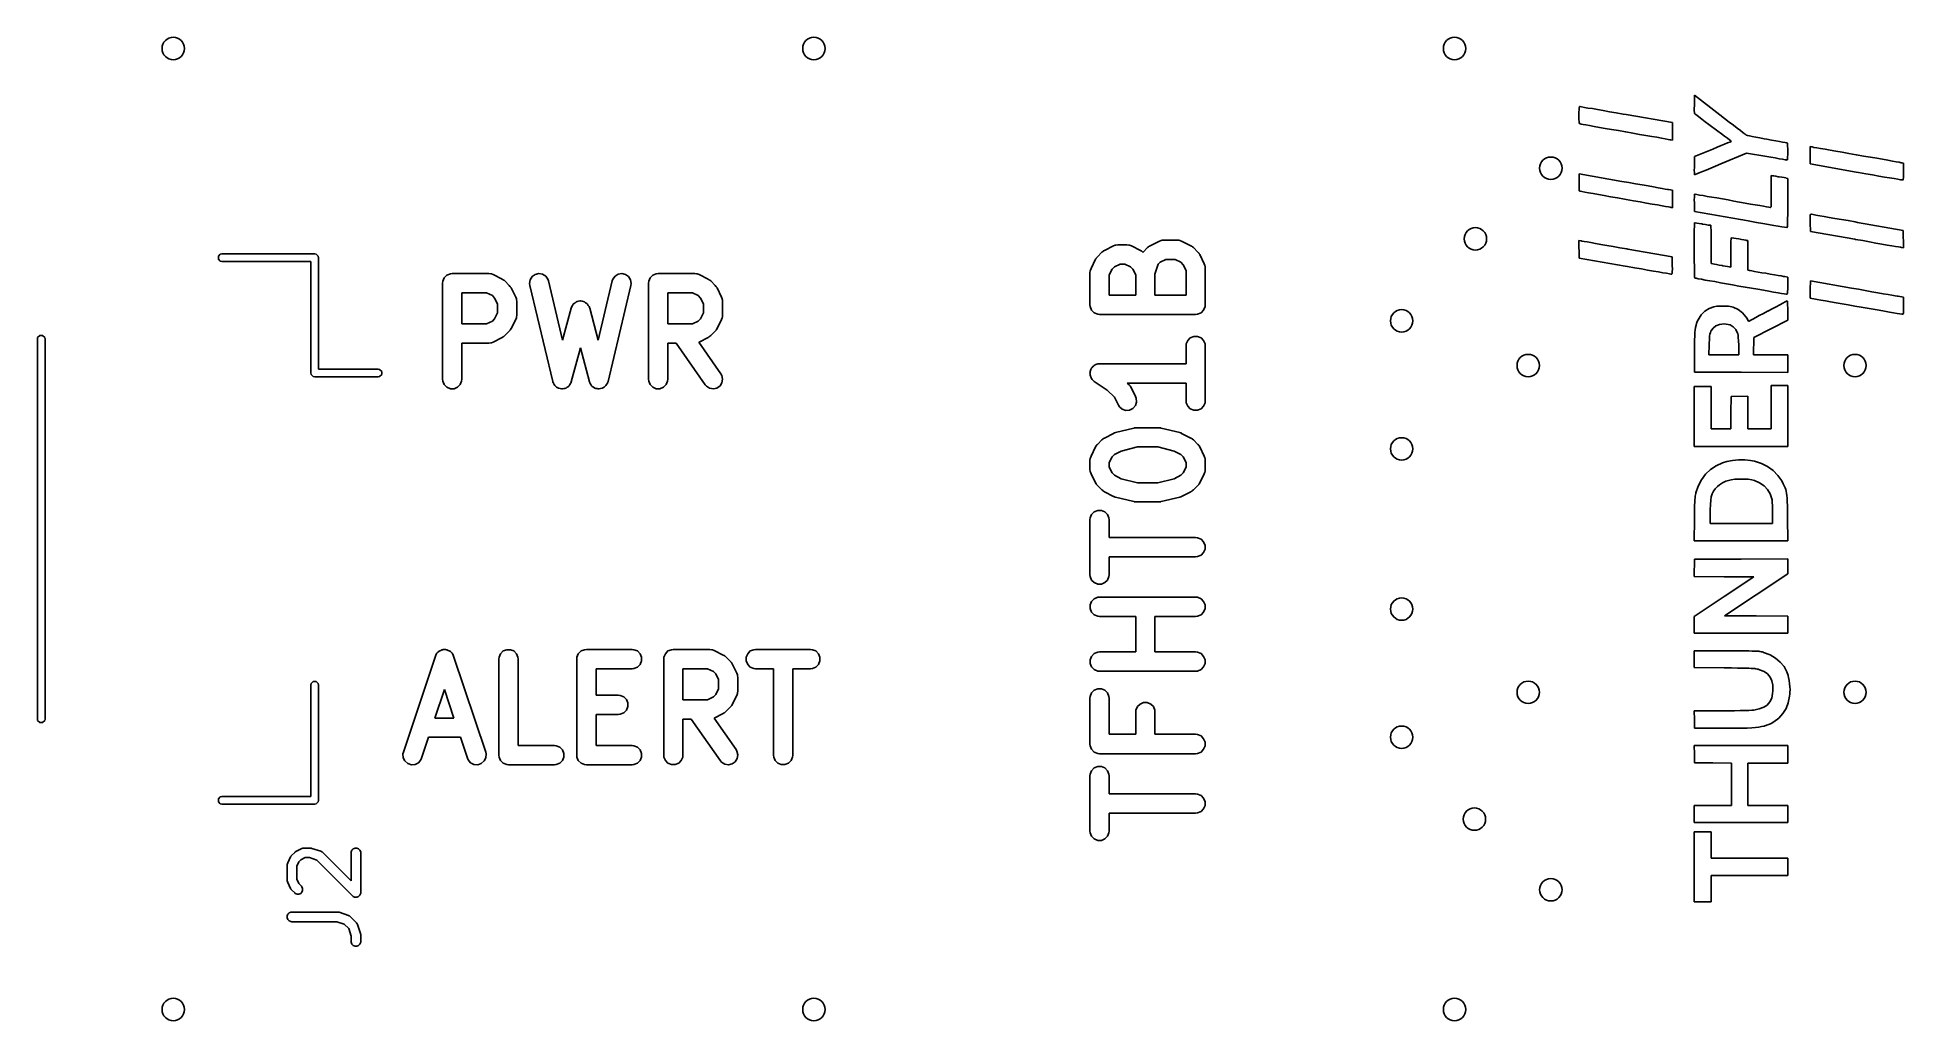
# Model space of a CAD drawing. Extents: x 0.01 to 1.16, y -0.01 to 0.6.
import ezdxf

# ---------------------------------------------------------------- set-up
doc = ezdxf.new("R2010")
doc.units = 0
doc.header["$MEASUREMENT"] = 0
doc.layers.add('BLACK', color=7, linetype='CONTINUOUS')

msp = doc.modelspace()

# ---------------------------------------------------------------- linework, layer by layer
at = {"layer": 'BLACK', "linetype": 'CONTINUOUS'}
for p, q in [((0.9622, 0.5515), (0.9623, 0.5531)), ((0.9622, 0.5497), (0.9622, 0.5515)), ((0.9623, 0.5531), (0.9624, 0.5542)), ((0.9624, 0.5542), (0.9625, 0.5549)), ((0.9625, 0.5549), (0.9625, 0.5549)), ((0.9625, 0.5549), (0.9629, 0.5549)), ((0.9629, 0.5549), (0.9639, 0.5547)), ((0.9639, 0.5547), (0.9656, 0.5544)), ((0.9656, 0.5544), (0.9678, 0.554)), ((0.9678, 0.554), (0.9705, 0.5536)), ((0.9705, 0.5536), (0.9736, 0.553)), ((0.9736, 0.553), (0.9772, 0.5524)), ((0.9772, 0.5524), (0.981, 0.5517)), ((0.981, 0.5517), (0.9852, 0.551)), ((0.9852, 0.551), (0.9895, 0.5502)), ((1.0331, 0.5538), (1.0332, 0.5556)), ((1.0331, 0.5523), (1.0331, 0.5538)), ((1.0332, 0.5512), (1.0331, 0.5523)), ((1.0332, 0.5565), (1.0333, 0.5618)), ((1.0332, 0.5556), (1.0332, 0.5565)), ((1.0332, 0.5507), (1.0332, 0.5512)), ((1.0337, 0.5503), (1.0332, 0.5507)), ((1.0332, 0.5507), (1.0332, 0.5507)), ((1.0333, 0.5618), (1.0488, 0.5498)), ((0.9622, 0.5486), (0.9622, 0.5497)), ((0.9622, 0.5469), (0.9622, 0.5486)), ((0.9623, 0.5457), (0.9622, 0.5469)), ((0.9624, 0.545), (0.9623, 0.5457)), ((0.9625, 0.5445), (0.9624, 0.545)), ((0.9627, 0.5443), (0.9625, 0.5445)), ((0.963, 0.5442), (0.9627, 0.5443)), ((0.9636, 0.5441), (0.963, 0.5442)), ((0.963, 0.5442), (0.963, 0.5442)), ((0.9648, 0.5439), (0.9636, 0.5441)), ((0.9665, 0.5436), (0.9648, 0.5439)), ((0.9688, 0.5432), (0.9665, 0.5436)), ((0.9716, 0.5427), (0.9688, 0.5432)), ((0.9748, 0.5421), (0.9716, 0.5427)), ((0.9784, 0.5415), (0.9748, 0.5421)), ((0.9823, 0.5408), (0.9784, 0.5415)), ((0.9865, 0.5401), (0.9823, 0.5408)), ((0.9908, 0.5394), (0.9865, 0.5401)), ((0.9895, 0.5502), (0.9912, 0.55)), ((0.9911, 0.5393), (0.9908, 0.5394)), ((0.9954, 0.5385), (0.9911, 0.5393)), ((0.9912, 0.55), (1.0197, 0.545)), ((1.0197, 0.545), (1.0197, 0.5342)), ((1.0346, 0.5496), (1.0337, 0.5503)), ((1.036, 0.5485), (1.0346, 0.5496)), ((1.0377, 0.5472), (1.036, 0.5485)), ((1.0398, 0.5456), (1.0377, 0.5472)), ((1.0421, 0.5439), (1.0398, 0.5456)), ((1.0446, 0.5421), (1.0421, 0.5439)), ((1.0452, 0.5416), (1.0446, 0.5421)), ((1.0476, 0.5398), (1.0452, 0.5416)), ((1.0499, 0.5381), (1.0476, 0.5398)), ((1.0488, 0.5498), (1.0518, 0.5475)), ((1.0518, 0.5475), (1.0546, 0.5454)), ((1.0546, 0.5454), (1.0572, 0.5434)), ((1.0572, 0.5434), (1.0595, 0.5416)), ((1.0595, 0.5416), (1.0615, 0.5401)), ((1.0615, 0.5401), (1.0632, 0.5388)), ((0.9995, 0.5378), (0.9954, 0.5385)), ((1.0034, 0.5371), (0.9995, 0.5378)), ((1.007, 0.5365), (1.0034, 0.5371)), ((1.0102, 0.536), (1.007, 0.5365)), ((1.013, 0.5355), (1.0102, 0.536)), ((1.0153, 0.5351), (1.013, 0.5355)), ((1.017, 0.5347), (1.0153, 0.5351)), ((1.0182, 0.5345), (1.017, 0.5347)), ((1.0187, 0.5344), (1.0182, 0.5345)), ((1.0197, 0.5342), (1.0187, 0.5344)), ((1.0333, 0.5243), (1.0446, 0.5288)), ((1.0446, 0.5288), (1.0472, 0.5299)), ((1.0472, 0.5299), (1.0497, 0.5309)), ((1.0497, 0.5309), (1.0518, 0.5318)), ((1.0518, 0.5367), (1.0499, 0.5381)), ((1.0535, 0.5354), (1.0518, 0.5367)), ((1.0518, 0.5318), (1.0536, 0.5325)), ((1.0548, 0.5344), (1.0535, 0.5354)), ((1.0536, 0.5325), (1.0549, 0.5331)), ((1.0556, 0.5338), (1.0548, 0.5344)), ((1.0549, 0.5331), (1.0557, 0.5335)), ((1.0558, 0.5336), (1.0556, 0.5338)), ((1.0557, 0.5335), (1.0558, 0.5336)), ((1.0632, 0.5388), (1.0644, 0.5379)), ((1.0644, 0.5379), (1.0651, 0.5374)), ((1.0651, 0.5374), (1.0653, 0.5373)), ((1.0653, 0.5373), (1.0658, 0.5371)), ((1.0658, 0.5371), (1.067, 0.5368)), ((1.067, 0.5368), (1.0687, 0.5365)), ((1.0687, 0.5365), (1.0709, 0.5361)), ((1.0709, 0.5361), (1.0734, 0.5356)), ((1.0734, 0.5356), (1.0761, 0.5351)), ((1.0761, 0.5351), (1.0777, 0.5348)), ((1.0777, 0.5348), (1.0806, 0.5343)), ((1.0806, 0.5343), (1.0832, 0.5339)), ((1.0832, 0.5339), (1.0855, 0.5334)), ((1.0855, 0.5334), (1.0874, 0.5331)), ((1.0874, 0.5331), (1.0889, 0.5328)), ((1.0889, 0.5328), (1.0897, 0.5327)), ((1.0897, 0.5327), (1.0899, 0.5326)), ((1.0899, 0.5326), (1.0902, 0.5325)), ((1.0902, 0.5325), (1.0904, 0.5322)), ((1.0904, 0.5322), (1.0905, 0.5315)), ((1.0905, 0.5315), (1.0905, 0.5305)), ((1.0905, 0.5305), (1.0906, 0.5289)), ((1.0906, 0.5289), (1.0906, 0.5272)), ((1.1043, 0.5196), (1.1043, 0.5303)), ((1.1043, 0.5303), (1.1051, 0.5301)), ((1.1051, 0.5301), (1.1056, 0.5301)), ((1.1056, 0.5301), (1.1067, 0.5298)), ((1.1067, 0.5298), (1.1085, 0.5295)), ((1.1085, 0.5295), (1.1107, 0.5291)), ((1.1107, 0.5291), (1.1135, 0.5287)), ((1.1135, 0.5287), (1.1167, 0.5281)), ((1.1167, 0.5281), (1.1202, 0.5275)), ((1.0331, 0.5157), (1.0332, 0.5174)), ((1.0332, 0.5186), (1.0333, 0.5243)), ((1.0332, 0.5174), (1.0332, 0.5186)), ((1.0432, 0.5171), (1.0405, 0.5159)), ((1.0462, 0.5183), (1.0432, 0.5171)), ((1.0494, 0.5197), (1.0462, 0.5183)), ((1.0653, 0.5263), (1.0494, 0.5197)), ((1.0777, 0.5242), (1.0653, 0.5263)), ((1.0802, 0.5237), (1.0777, 0.5242)), ((1.0829, 0.5233), (1.0802, 0.5237)), ((1.0853, 0.5228), (1.0829, 0.5233)), ((1.0874, 0.5225), (1.0853, 0.5228)), ((1.0889, 0.5222), (1.0874, 0.5225)), ((1.0899, 0.5221), (1.0889, 0.5222)), ((1.0903, 0.522), (1.0899, 0.5221)), ((1.0904, 0.5221), (1.0903, 0.522)), ((1.0905, 0.5227), (1.0904, 0.5221)), ((1.0906, 0.5254), (1.0905, 0.5238)), ((1.0905, 0.5238), (1.0905, 0.5227)), ((1.0906, 0.5272), (1.0906, 0.5254)), ((1.1326, 0.5146), (1.1043, 0.5196)), ((1.1202, 0.5275), (1.1241, 0.5268)), ((1.1241, 0.5268), (1.1282, 0.5261)), ((1.1282, 0.5261), (1.1326, 0.5253)), ((1.1326, 0.5253), (1.1329, 0.5253)), ((1.1329, 0.5253), (1.1372, 0.5245)), ((1.1372, 0.5245), (1.1414, 0.5238)), ((1.1414, 0.5238), (1.1453, 0.5231)), ((1.1453, 0.5231), (1.1489, 0.5225)), ((1.1489, 0.5225), (1.1521, 0.5219)), ((1.1521, 0.5219), (1.1549, 0.5214)), ((1.1549, 0.5214), (1.1572, 0.521)), ((1.1572, 0.521), (1.159, 0.5207)), ((1.159, 0.5207), (1.1602, 0.5204)), ((1.1602, 0.5204), (1.1608, 0.5203)), ((1.1608, 0.5203), (1.1608, 0.5203)), ((1.1608, 0.5203), (1.1618, 0.5201)), ((1.1618, 0.5201), (1.1618, 0.5149)), ((0.9623, 0.5083), (0.9624, 0.5135)), ((0.9623, 0.5075), (0.9623, 0.5083)), ((0.9623, 0.5058), (0.9623, 0.5075)), ((0.9623, 0.5043), (0.9623, 0.5058)), ((0.9624, 0.5135), (0.9886, 0.5089)), ((0.9886, 0.5089), (0.9929, 0.5082)), ((0.9929, 0.5082), (0.9971, 0.5074)), ((0.9971, 0.5074), (1.0011, 0.5067)), ((1.0011, 0.5067), (1.0047, 0.5061)), ((1.0047, 0.5061), (1.0081, 0.5055)), ((1.0081, 0.5055), (1.011, 0.505)), ((1.011, 0.505), (1.0134, 0.5046)), ((1.0332, 0.5142), (1.0331, 0.5157)), ((1.0332, 0.5133), (1.0332, 0.5142)), ((1.0333, 0.513), (1.0332, 0.5133)), ((1.0336, 0.5131), (1.0333, 0.513)), ((1.0333, 0.513), (1.0333, 0.513)), ((1.0346, 0.5135), (1.0336, 0.5131)), ((1.0361, 0.5141), (1.0346, 0.5135)), ((1.0381, 0.5149), (1.0361, 0.5141)), ((1.0405, 0.5159), (1.0381, 0.5149)), ((1.0804, 0.5026), (1.0804, 0.5126)), ((1.0804, 0.5126), (1.0813, 0.5124)), ((1.0813, 0.5124), (1.082, 0.5123)), ((1.082, 0.5123), (1.0832, 0.5121)), ((1.0832, 0.5121), (1.0847, 0.5118)), ((1.0847, 0.5118), (1.0853, 0.5117)), ((1.0853, 0.5117), (1.0869, 0.5114)), ((1.0869, 0.5114), (1.0883, 0.5112)), ((1.0883, 0.5112), (1.0893, 0.511)), ((1.0893, 0.511), (1.0896, 0.5109)), ((1.0896, 0.5109), (1.0906, 0.5107)), ((1.0906, 0.5107), (1.0906, 0.4956)), ((1.1341, 0.5144), (1.1326, 0.5146)), ((1.1385, 0.5136), (1.1341, 0.5144)), ((1.1426, 0.5129), (1.1385, 0.5136)), ((1.1465, 0.5122), (1.1426, 0.5129)), ((1.1501, 0.5116), (1.1465, 0.5122)), ((1.1532, 0.5111), (1.1501, 0.5116)), ((1.1559, 0.5106), (1.1532, 0.5111)), ((1.1582, 0.5102), (1.1559, 0.5106)), ((1.1598, 0.5099), (1.1582, 0.5102)), ((1.1609, 0.5098), (1.1598, 0.5099)), ((1.1613, 0.5097), (1.1609, 0.5098)), ((1.1615, 0.5098), (1.1613, 0.5097)), ((1.1616, 0.5103), (1.1615, 0.5098)), ((1.1617, 0.5112), (1.1616, 0.5103)), ((1.1618, 0.5127), (1.1617, 0.5112)), ((1.1618, 0.5149), (1.1618, 0.5127)), ((0.9623, 0.5034), (0.9623, 0.5043)), ((0.9623, 0.503), (0.9623, 0.5034)), ((0.9624, 0.503), (0.9623, 0.503)), ((0.9629, 0.5029), (0.9624, 0.503)), ((0.9641, 0.5026), (0.9629, 0.5029)), ((0.9659, 0.5023), (0.9641, 0.5026)), ((0.9682, 0.5019), (0.9659, 0.5023)), ((0.971, 0.5014), (0.9682, 0.5019)), ((0.9742, 0.5008), (0.971, 0.5014)), ((0.9778, 0.5002), (0.9742, 0.5008)), ((0.9817, 0.4995), (0.9778, 0.5002)), ((0.9859, 0.4987), (0.9817, 0.4995)), ((0.9903, 0.498), (0.9859, 0.4987)), ((0.9913, 0.4978), (0.9903, 0.498)), ((0.9957, 0.497), (0.9913, 0.4978)), ((0.9998, 0.4963), (0.9957, 0.497)), ((1.0037, 0.4956), (0.9998, 0.4963)), ((1.0073, 0.495), (1.0037, 0.4956)), ((1.0105, 0.4944), (1.0073, 0.495)), ((1.0133, 0.4939), (1.0105, 0.4944)), ((1.0155, 0.4935), (1.0133, 0.4939)), ((1.0134, 0.5046), (1.0153, 0.5042)), ((1.0153, 0.5042), (1.0167, 0.504)), ((1.0173, 0.4932), (1.0155, 0.4935)), ((1.0167, 0.504), (1.0173, 0.5039)), ((1.0173, 0.5039), (1.0197, 0.5035)), ((1.0184, 0.493), (1.0173, 0.4932)), ((1.0197, 0.5035), (1.0197, 0.4927)), ((1.0331, 0.4976), (1.0332, 0.4992)), ((1.0332, 0.4957), (1.0331, 0.4976)), ((1.0332, 0.5003), (1.0333, 0.501)), ((1.0332, 0.4992), (1.0332, 0.5003)), ((1.0333, 0.4904), (1.0332, 0.4957)), ((1.0333, 0.501), (1.0333, 0.501)), ((1.0333, 0.501), (1.0337, 0.501)), ((1.0337, 0.501), (1.0348, 0.5008)), ((1.0348, 0.5008), (1.0364, 0.5005)), ((1.0364, 0.5005), (1.0385, 0.5002)), ((1.0385, 0.5002), (1.041, 0.4997)), ((1.041, 0.4997), (1.0439, 0.4992)), ((1.0439, 0.4992), (1.047, 0.4987)), ((1.047, 0.4987), (1.0504, 0.4981)), ((1.0504, 0.4981), (1.0539, 0.4975)), ((1.0539, 0.4975), (1.0574, 0.4968)), ((1.0574, 0.4968), (1.0609, 0.4962)), ((1.0609, 0.4962), (1.0644, 0.4956)), ((1.0644, 0.4956), (1.0676, 0.495)), ((1.0676, 0.495), (1.0706, 0.4945)), ((1.0706, 0.4945), (1.0734, 0.494)), ((1.0734, 0.494), (1.0757, 0.4936)), ((1.0757, 0.4936), (1.0776, 0.4933)), ((1.0776, 0.4933), (1.0789, 0.493)), ((1.0801, 0.493), (1.0803, 0.4933)), ((1.0803, 0.494), (1.0804, 0.495)), ((1.0803, 0.4933), (1.0803, 0.494)), ((1.0804, 0.5011), (1.0804, 0.5026)), ((1.0804, 0.4985), (1.0804, 0.5011)), ((1.0804, 0.4965), (1.0804, 0.4985)), ((1.0804, 0.495), (1.0804, 0.4965)), ((1.0906, 0.4956), (1.0906, 0.4917)), ((1.0189, 0.4929), (1.0184, 0.493)), ((1.0197, 0.4927), (1.0189, 0.4929)), ((1.0332, 0.4832), (1.0333, 0.4834)), ((1.0332, 0.4825), (1.0332, 0.4832)), ((1.0332, 0.4811), (1.0332, 0.4825)), ((1.0615, 0.4854), (1.0333, 0.4904)), ((1.0333, 0.4834), (1.0337, 0.4834)), ((1.0337, 0.4834), (1.0347, 0.4833)), ((1.0347, 0.4833), (1.0361, 0.4831)), ((1.0361, 0.4831), (1.0378, 0.4828)), ((1.0378, 0.4828), (1.0382, 0.4827)), ((1.0382, 0.4827), (1.04, 0.4824)), ((1.04, 0.4824), (1.0416, 0.4821)), ((1.0416, 0.4821), (1.0427, 0.482)), ((1.0427, 0.482), (1.0433, 0.4819)), ((1.0433, 0.4819), (1.0433, 0.4819)), ((1.0433, 0.4819), (1.0434, 0.4815)), ((1.0629, 0.4852), (1.0615, 0.4854)), ((1.0673, 0.4844), (1.0629, 0.4852)), ((1.0714, 0.4837), (1.0673, 0.4844)), ((1.0753, 0.483), (1.0714, 0.4837)), ((1.0788, 0.4824), (1.0753, 0.483)), ((1.082, 0.4818), (1.0788, 0.4824)), ((1.0789, 0.493), (1.0797, 0.4929)), ((1.0797, 0.4929), (1.0798, 0.4929)), ((1.0798, 0.4929), (1.08, 0.4928)), ((1.08, 0.4928), (1.0801, 0.493)), ((1.0847, 0.4813), (1.082, 0.4818)), ((1.0905, 0.4839), (1.0904, 0.4824)), ((1.0904, 0.4824), (1.0904, 0.4814)), ((1.0906, 0.4885), (1.0905, 0.4859)), ((1.0905, 0.4859), (1.0905, 0.4839)), ((1.0906, 0.4917), (1.0906, 0.4885)), ((1.1044, 0.4881), (1.1046, 0.4886)), ((1.1044, 0.4871), (1.1044, 0.4881)), ((1.1044, 0.4856), (1.1044, 0.4871)), ((1.1044, 0.4834), (1.1044, 0.4856)), ((1.1045, 0.4781), (1.1044, 0.4834)), ((1.1046, 0.4886), (1.1047, 0.4887)), ((1.1047, 0.4887), (1.1052, 0.4887)), ((1.1052, 0.4887), (1.1062, 0.4885)), ((1.1062, 0.4885), (1.1079, 0.4882)), ((1.1079, 0.4882), (1.1102, 0.4878)), ((1.1102, 0.4878), (1.1129, 0.4873)), ((1.1129, 0.4873), (1.116, 0.4868)), ((1.116, 0.4868), (1.1196, 0.4862)), ((1.1196, 0.4862), (1.1235, 0.4855)), ((1.1235, 0.4855), (1.1276, 0.4848)), ((1.1276, 0.4848), (1.132, 0.484)), ((1.132, 0.484), (1.1334, 0.4837)), ((1.1334, 0.4837), (1.1616, 0.4788)), ((0.6988, 0.4693), (0.7044, 0.4721)), ((0.7044, 0.4721), (0.7055, 0.4726)), ((0.7055, 0.4726), (0.7057, 0.4726)), ((0.7057, 0.4726), (0.7059, 0.4727)), ((0.7059, 0.4727), (0.707, 0.4728)), ((0.707, 0.4728), (0.7155, 0.4728)), ((0.7155, 0.4728), (0.7166, 0.4727)), ((0.7166, 0.4727), (0.7168, 0.4726)), ((0.7168, 0.4726), (0.717, 0.4726)), ((0.717, 0.4726), (0.7181, 0.4721)), ((0.7181, 0.4721), (0.7237, 0.4693)), ((0.9624, 0.4618), (0.9622, 0.4725)), ((0.9622, 0.4725), (0.9636, 0.4723)), ((0.9636, 0.4723), (0.9641, 0.4722)), ((0.9641, 0.4722), (0.9654, 0.472)), ((0.9654, 0.472), (0.9672, 0.4717)), ((0.9672, 0.4717), (0.9695, 0.4713)), ((0.9695, 0.4713), (0.9724, 0.4708)), ((0.9724, 0.4708), (0.9756, 0.4702)), ((1.0331, 0.4792), (1.0332, 0.4811)), ((1.0331, 0.477), (1.0331, 0.4792)), ((1.0331, 0.4744), (1.0331, 0.477)), ((1.0331, 0.4715), (1.0331, 0.4744)), ((1.0331, 0.4686), (1.0331, 0.4715)), ((1.0434, 0.4815), (1.0434, 0.4805)), ((1.0434, 0.4805), (1.0435, 0.479)), ((1.0435, 0.479), (1.0435, 0.477)), ((1.0435, 0.477), (1.0435, 0.4746)), ((1.0435, 0.4746), (1.0436, 0.4719)), ((1.0436, 0.4719), (1.0436, 0.4701)), ((1.0555, 0.4704), (1.0556, 0.4721)), ((1.0555, 0.4682), (1.0555, 0.4704)), ((1.0556, 0.4721), (1.0557, 0.4733)), ((1.0557, 0.4733), (1.0558, 0.4739)), ((1.0558, 0.4739), (1.0559, 0.4742)), ((1.0559, 0.4742), (1.056, 0.4743)), ((1.056, 0.4743), (1.0564, 0.4742)), ((1.0564, 0.4742), (1.0575, 0.474)), ((1.0575, 0.474), (1.0589, 0.4738)), ((1.0589, 0.4738), (1.0605, 0.4735)), ((1.0605, 0.4735), (1.0621, 0.4732)), ((1.0621, 0.4732), (1.0636, 0.4729)), ((1.0636, 0.4729), (1.0648, 0.4727)), ((1.0648, 0.4727), (1.0652, 0.4726)), ((1.0652, 0.4726), (1.066, 0.4725)), ((1.066, 0.4725), (1.066, 0.4544)), ((1.0869, 0.481), (1.0847, 0.4813)), ((1.0886, 0.4807), (1.0869, 0.481)), ((1.0897, 0.4805), (1.0886, 0.4807)), ((1.0901, 0.4804), (1.0897, 0.4805)), ((1.0902, 0.4805), (1.0901, 0.4804)), ((1.0903, 0.4807), (1.0902, 0.4805)), ((1.0904, 0.4814), (1.0903, 0.4807)), ((1.1318, 0.4733), (1.1045, 0.4781)), ((1.1323, 0.4732), (1.1318, 0.4733)), ((1.1367, 0.4725), (1.1323, 0.4732)), ((1.1408, 0.4717), (1.1367, 0.4725)), ((1.1448, 0.471), (1.1408, 0.4717)), ((1.1484, 0.4704), (1.1448, 0.471)), ((1.1516, 0.4698), (1.1484, 0.4704)), ((1.1616, 0.4788), (1.1618, 0.4681)), ((0.1261, 0.4629), (0.1273, 0.4642)), ((0.1261, 0.4611), (0.1261, 0.4629)), ((0.1273, 0.4598), (0.1261, 0.4611)), ((0.1273, 0.4642), (0.1282, 0.4644)), ((0.1282, 0.4596), (0.1273, 0.4598)), ((0.1282, 0.4644), (0.1853, 0.4644)), ((0.183, 0.4596), (0.1282, 0.4596)), ((0.183, 0.3911), (0.183, 0.4596)), ((0.1853, 0.4644), (0.1862, 0.4642)), ((0.1862, 0.4642), (0.1875, 0.4629)), ((0.1875, 0.4629), (0.1877, 0.462)), ((0.1877, 0.462), (0.1877, 0.3935)), ((0.6624, 0.4554), (0.6652, 0.4611)), ((0.6652, 0.4611), (0.6655, 0.4616)), ((0.6655, 0.4616), (0.6656, 0.4617)), ((0.6656, 0.4617), (0.6657, 0.4619)), ((0.6657, 0.4619), (0.6658, 0.462)), ((0.6658, 0.462), (0.6659, 0.4621)), ((0.6659, 0.4621), (0.6663, 0.4626)), ((0.6663, 0.4626), (0.6691, 0.4654)), ((0.6691, 0.4654), (0.6696, 0.4658)), ((0.6696, 0.4658), (0.6697, 0.4659)), ((0.6697, 0.4659), (0.6698, 0.466)), ((0.6698, 0.466), (0.67, 0.4661)), ((0.67, 0.4661), (0.6701, 0.4662)), ((0.6701, 0.4662), (0.6706, 0.4665)), ((0.6706, 0.4665), (0.6763, 0.4693)), ((0.6763, 0.4693), (0.6773, 0.4697)), ((0.6773, 0.4697), (0.6776, 0.4698)), ((0.6776, 0.4698), (0.6777, 0.4698)), ((0.6777, 0.4698), (0.6789, 0.47)), ((0.6789, 0.47), (0.6845, 0.47)), ((0.6845, 0.47), (0.6857, 0.4698)), ((0.6857, 0.4698), (0.6859, 0.4698)), ((0.6859, 0.4698), (0.6861, 0.4697)), ((0.6861, 0.4697), (0.6872, 0.4693)), ((0.6872, 0.4693), (0.6928, 0.4665)), ((0.6928, 0.4665), (0.6933, 0.4662)), ((0.6933, 0.4662), (0.6934, 0.4661)), ((0.6934, 0.4661), (0.6936, 0.466)), ((0.6936, 0.466), (0.6938, 0.4659)), ((0.6938, 0.4659), (0.6939, 0.4658)), ((0.6939, 0.4658), (0.6943, 0.4654)), ((0.6943, 0.4654), (0.6944, 0.4654)), ((0.6944, 0.4654), (0.6972, 0.4682)), ((0.6944, 0.4654), (0.6944, 0.4654)), ((0.6972, 0.4682), (0.6977, 0.4686)), ((0.6977, 0.4686), (0.6978, 0.4687)), ((0.6978, 0.4687), (0.698, 0.4688)), ((0.698, 0.4688), (0.6981, 0.469)), ((0.6981, 0.469), (0.6983, 0.469)), ((0.6983, 0.469), (0.6988, 0.4693)), ((0.7049, 0.4592), (0.7037, 0.458)), ((0.7084, 0.461), (0.7049, 0.4592)), ((0.7141, 0.461), (0.7084, 0.461)), ((0.7176, 0.4592), (0.7141, 0.461)), ((0.719, 0.4577), (0.7176, 0.4592)), ((0.7237, 0.4693), (0.7242, 0.469)), ((0.7242, 0.469), (0.7244, 0.469)), ((0.7244, 0.469), (0.7245, 0.4688)), ((0.7245, 0.4688), (0.7247, 0.4687)), ((0.7247, 0.4687), (0.7248, 0.4686)), ((0.7248, 0.4686), (0.7253, 0.4682)), ((0.7253, 0.4682), (0.7281, 0.4654)), ((0.7281, 0.4654), (0.7284, 0.465)), ((0.7284, 0.465), (0.7286, 0.4649)), ((0.7286, 0.4649), (0.7287, 0.4647)), ((0.7287, 0.4647), (0.7288, 0.4645)), ((0.7288, 0.4645), (0.7289, 0.4644)), ((0.7289, 0.4644), (0.7292, 0.4639)), ((0.7292, 0.4639), (0.732, 0.4583)), ((0.9906, 0.4568), (0.9624, 0.4618)), ((0.9756, 0.4702), (0.9793, 0.4695)), ((0.9793, 0.4695), (0.9832, 0.4689)), ((0.9832, 0.4689), (0.9874, 0.4681)), ((0.9874, 0.4681), (0.9917, 0.4674)), ((0.9917, 0.4674), (0.9922, 0.4673)), ((0.9922, 0.4673), (1.0195, 0.4625)), ((1.0195, 0.4625), (1.0196, 0.4572)), ((1.0331, 0.4655), (1.0331, 0.4686)), ((1.0331, 0.4625), (1.0331, 0.4655)), ((1.0331, 0.4596), (1.0331, 0.4625)), ((1.0332, 0.457), (1.0331, 0.4596)), ((1.0436, 0.4701), (1.0436, 0.4584)), ((1.0555, 0.4652), (1.0555, 0.4682)), ((1.0555, 0.4562), (1.0555, 0.4652)), ((1.1545, 0.4693), (1.1516, 0.4698)), ((1.1568, 0.4689), (1.1545, 0.4693)), ((1.1587, 0.4686), (1.1568, 0.4689)), ((1.1599, 0.4684), (1.1587, 0.4686)), ((1.1604, 0.4683), (1.1599, 0.4684)), ((1.1618, 0.4681), (1.1604, 0.4683)), ((0.2639, 0.4463), (0.264, 0.4475)), ((0.264, 0.4475), (0.2649, 0.4496)), ((0.2649, 0.4496), (0.2666, 0.4513)), ((0.2666, 0.4513), (0.2687, 0.4521)), ((0.2687, 0.4521), (0.2698, 0.4523)), ((0.2698, 0.4523), (0.2923, 0.4523)), ((0.2923, 0.4523), (0.2935, 0.4521)), ((0.2935, 0.4521), (0.2937, 0.4521)), ((0.2937, 0.4521), (0.2939, 0.452)), ((0.2939, 0.452), (0.295, 0.4516)), ((0.295, 0.4516), (0.3006, 0.4488)), ((0.3006, 0.4488), (0.3011, 0.4485)), ((0.3011, 0.4485), (0.3012, 0.4484)), ((0.3012, 0.4484), (0.3014, 0.4483)), ((0.3014, 0.4483), (0.3016, 0.4482)), ((0.3016, 0.4482), (0.3017, 0.4481)), ((0.3017, 0.4481), (0.3021, 0.4477)), ((0.3021, 0.4477), (0.3049, 0.4449)), ((0.3174, 0.4461), (0.3177, 0.4484)), ((0.3177, 0.4484), (0.3189, 0.4504)), ((0.3189, 0.4504), (0.3208, 0.4517)), ((0.3208, 0.4517), (0.323, 0.4523)), ((0.323, 0.4523), (0.3253, 0.4519)), ((0.3253, 0.4519), (0.3273, 0.4507)), ((0.3273, 0.4507), (0.3286, 0.4488)), ((0.3286, 0.4488), (0.329, 0.4477)), ((0.329, 0.4477), (0.3376, 0.4114)), ((0.3595, 0.4114), (0.3681, 0.4477)), ((0.3681, 0.4477), (0.3685, 0.4488)), ((0.3685, 0.4488), (0.3699, 0.4507)), ((0.3699, 0.4507), (0.3718, 0.4519)), ((0.3718, 0.4519), (0.3741, 0.4523)), ((0.3741, 0.4523), (0.3763, 0.4517)), ((0.3763, 0.4517), (0.3782, 0.4504)), ((0.3782, 0.4504), (0.3794, 0.4484)), ((0.3794, 0.4484), (0.3798, 0.4461)), ((0.3905, 0.4463), (0.3906, 0.4475)), ((0.3906, 0.4475), (0.3915, 0.4496)), ((0.3915, 0.4496), (0.3931, 0.4513)), ((0.3931, 0.4513), (0.3952, 0.4521)), ((0.3952, 0.4521), (0.3964, 0.4523)), ((0.3964, 0.4523), (0.4189, 0.4523)), ((0.4189, 0.4523), (0.42, 0.4521)), ((0.42, 0.4521), (0.4202, 0.4521)), ((0.4202, 0.4521), (0.4204, 0.452)), ((0.4204, 0.452), (0.4215, 0.4516)), ((0.4215, 0.4516), (0.4271, 0.4488)), ((0.4271, 0.4488), (0.4276, 0.4485)), ((0.4276, 0.4485), (0.4278, 0.4484)), ((0.4278, 0.4484), (0.4279, 0.4483)), ((0.4279, 0.4483), (0.4281, 0.4482)), ((0.4281, 0.4482), (0.4282, 0.4481)), ((0.4282, 0.4481), (0.4287, 0.4477)), ((0.4287, 0.4477), (0.4315, 0.4449)), ((0.6617, 0.4528), (0.6619, 0.454)), ((0.6617, 0.4331), (0.6617, 0.4528)), ((0.6619, 0.4541), (0.662, 0.4544)), ((0.6619, 0.454), (0.6619, 0.4541)), ((0.662, 0.4544), (0.6624, 0.4554)), ((0.6753, 0.4549), (0.6736, 0.4514)), ((0.6736, 0.4514), (0.6736, 0.439)), ((0.6768, 0.4564), (0.6753, 0.4549)), ((0.6803, 0.4581), (0.6768, 0.4564)), ((0.6831, 0.4581), (0.6803, 0.4581)), ((0.6866, 0.4564), (0.6831, 0.4581)), ((0.6881, 0.4549), (0.6866, 0.4564)), ((0.6899, 0.4514), (0.6881, 0.4549)), ((0.6899, 0.439), (0.6899, 0.4514)), ((0.7037, 0.458), (0.7017, 0.4518)), ((0.7017, 0.4518), (0.7017, 0.439)), ((0.7208, 0.4542), (0.719, 0.4577)), ((0.7208, 0.439), (0.7208, 0.4542)), ((0.732, 0.4583), (0.7324, 0.4572)), ((0.7324, 0.4572), (0.7324, 0.457)), ((0.7324, 0.457), (0.7325, 0.4568)), ((0.7325, 0.4568), (0.7326, 0.4556)), ((0.7326, 0.4556), (0.7326, 0.4331)), ((0.992, 0.4566), (0.9906, 0.4568)), ((0.9964, 0.4558), (0.992, 0.4566)), ((1.0006, 0.4551), (0.9964, 0.4558)), ((1.0044, 0.4544), (1.0006, 0.4551)), ((1.008, 0.4538), (1.0044, 0.4544)), ((1.0111, 0.4533), (1.008, 0.4538)), ((1.0139, 0.4528), (1.0111, 0.4533)), ((1.0161, 0.4524), (1.0139, 0.4528)), ((1.0178, 0.4521), (1.0161, 0.4524)), ((1.0188, 0.4519), (1.0178, 0.4521)), ((1.0193, 0.4519), (1.0188, 0.4519)), ((1.0194, 0.452), (1.0193, 0.4519)), ((1.0196, 0.4525), (1.0194, 0.452)), ((1.0196, 0.4572), (1.0197, 0.455)), ((1.0197, 0.455), (1.0196, 0.4535)), ((1.0196, 0.4535), (1.0196, 0.4525)), ((1.0332, 0.4546), (1.0332, 0.457)), ((1.0332, 0.4525), (1.0332, 0.4546)), ((1.0333, 0.451), (1.0332, 0.4525)), ((1.0333, 0.4499), (1.0333, 0.451)), ((1.0334, 0.4496), (1.0333, 0.4499)), ((1.0335, 0.4495), (1.0334, 0.4496)), ((1.0343, 0.4494), (1.0335, 0.4495)), ((1.0356, 0.4491), (1.0343, 0.4494)), ((1.0375, 0.4488), (1.0356, 0.4491)), ((1.0399, 0.4483), (1.0375, 0.4488)), ((1.0427, 0.4478), (1.0399, 0.4483)), ((1.0458, 0.4473), (1.0427, 0.4478)), ((1.0436, 0.4584), (1.0455, 0.458)), ((1.0455, 0.458), (1.0467, 0.4578)), ((1.0467, 0.4578), (1.0484, 0.4575)), ((1.0484, 0.4575), (1.0502, 0.4572)), ((1.0502, 0.4572), (1.0506, 0.4571)), ((1.0506, 0.4571), (1.0522, 0.4568)), ((1.0522, 0.4568), (1.0535, 0.4566)), ((1.0535, 0.4566), (1.0545, 0.4564)), ((1.0545, 0.4564), (1.0547, 0.4564)), ((1.0547, 0.4564), (1.0555, 0.4562)), ((1.066, 0.4544), (1.0668, 0.4542)), ((1.0668, 0.4542), (1.0674, 0.4541)), ((1.0674, 0.4541), (1.0685, 0.4539)), ((1.0685, 0.4539), (1.0702, 0.4536)), ((1.0702, 0.4536), (1.0723, 0.4532)), ((1.0723, 0.4532), (1.0747, 0.4528)), ((1.0747, 0.4528), (1.0772, 0.4524)), ((1.0772, 0.4524), (1.0798, 0.4519)), ((1.0798, 0.4519), (1.0824, 0.4515)), ((1.0824, 0.4515), (1.0846, 0.4511)), ((1.0846, 0.4511), (1.0865, 0.4508)), ((1.0865, 0.4508), (1.0879, 0.4505)), ((1.0879, 0.4505), (1.0887, 0.4504)), ((1.0887, 0.4504), (1.0906, 0.45)), ((1.0906, 0.45), (1.0906, 0.4448)), ((1.1044, 0.4425), (1.1045, 0.4478)), ((1.1045, 0.4478), (1.1298, 0.4433)), ((0.2639, 0.3873), (0.2639, 0.4463)), ((0.2909, 0.4404), (0.2757, 0.4404)), ((0.2757, 0.4404), (0.2757, 0.4213)), ((0.2945, 0.4387), (0.2909, 0.4404)), ((0.2959, 0.4372), (0.2945, 0.4387)), ((0.2977, 0.4337), (0.2959, 0.4372)), ((0.3049, 0.4449), (0.3053, 0.4444)), ((0.3053, 0.4444), (0.3054, 0.4443)), ((0.3054, 0.4443), (0.3055, 0.4442)), ((0.3055, 0.4442), (0.3057, 0.444)), ((0.3057, 0.444), (0.3057, 0.4439)), ((0.3057, 0.4439), (0.306, 0.4434)), ((0.306, 0.4434), (0.3089, 0.4377)), ((0.3089, 0.4377), (0.3093, 0.4367)), ((0.3093, 0.4367), (0.3093, 0.4364)), ((0.3093, 0.4364), (0.3094, 0.4363)), ((0.3094, 0.4363), (0.3095, 0.4351)), ((0.3175, 0.445), (0.3174, 0.4461)), ((0.3316, 0.3859), (0.3175, 0.445)), ((0.3796, 0.445), (0.3656, 0.3859)), ((0.3798, 0.4461), (0.3796, 0.445)), ((0.3905, 0.3873), (0.3905, 0.4463)), ((0.4175, 0.4404), (0.4023, 0.4404)), ((0.4023, 0.4404), (0.4023, 0.4213)), ((0.421, 0.4387), (0.4175, 0.4404)), ((0.4225, 0.4372), (0.421, 0.4387)), ((0.4242, 0.4337), (0.4225, 0.4372)), ((0.4315, 0.4449), (0.4319, 0.4444)), ((0.4319, 0.4444), (0.432, 0.4443)), ((0.432, 0.4443), (0.4321, 0.4442)), ((0.4321, 0.4442), (0.4322, 0.444)), ((0.4322, 0.444), (0.4323, 0.4439)), ((0.4323, 0.4439), (0.4326, 0.4434)), ((0.4326, 0.4434), (0.4354, 0.4377)), ((0.4354, 0.4377), (0.4358, 0.4367)), ((0.4358, 0.4367), (0.4358, 0.4364)), ((0.4358, 0.4364), (0.4359, 0.4363)), ((0.4359, 0.4363), (0.436, 0.4351)), ((0.6736, 0.439), (0.6899, 0.439)), ((0.7017, 0.439), (0.7208, 0.439)), ((1.0493, 0.4466), (1.0458, 0.4473)), ((1.0529, 0.446), (1.0493, 0.4466)), ((1.0567, 0.4453), (1.0529, 0.446)), ((1.0606, 0.4446), (1.0567, 0.4453)), ((1.0645, 0.444), (1.0606, 0.4446)), ((1.0683, 0.4433), (1.0645, 0.444)), ((1.0721, 0.4426), (1.0683, 0.4433)), ((1.0756, 0.442), (1.0721, 0.4426)), ((1.0789, 0.4414), (1.0756, 0.442)), ((1.0819, 0.4409), (1.0789, 0.4414)), ((1.0846, 0.4405), (1.0819, 0.4409)), ((1.0868, 0.4401), (1.0846, 0.4405)), ((1.0884, 0.4398), (1.0868, 0.4401)), ((1.0895, 0.4396), (1.0884, 0.4398)), ((1.09, 0.4396), (1.0895, 0.4396)), ((1.0902, 0.4396), (1.09, 0.4396)), ((1.0903, 0.4398), (1.0902, 0.4396)), ((1.0905, 0.4403), (1.0903, 0.4398)), ((1.0906, 0.4427), (1.0905, 0.4413)), ((1.0905, 0.4413), (1.0905, 0.4403)), ((1.0906, 0.4448), (1.0906, 0.4427)), ((1.1044, 0.4417), (1.1044, 0.4425)), ((1.1044, 0.44), (1.1044, 0.4417)), ((1.1044, 0.4385), (1.1044, 0.44)), ((1.1044, 0.4376), (1.1044, 0.4385)), ((1.1044, 0.4372), (1.1044, 0.4376)), ((1.1045, 0.4371), (1.1044, 0.4372)), ((1.1053, 0.437), (1.1045, 0.4371)), ((1.1067, 0.4367), (1.1053, 0.437)), ((1.1086, 0.4364), (1.1067, 0.4367)), ((1.111, 0.436), (1.1086, 0.4364)), ((1.1138, 0.4355), (1.111, 0.436)), ((1.1298, 0.4433), (1.1341, 0.4426)), ((1.1341, 0.4426), (1.1382, 0.4418)), ((1.1382, 0.4418), (1.1422, 0.4411)), ((1.1422, 0.4411), (1.1459, 0.4405)), ((1.1459, 0.4405), (1.1492, 0.4399)), ((1.1492, 0.4399), (1.1522, 0.4394)), ((1.1522, 0.4394), (1.1546, 0.4389)), ((1.1546, 0.4389), (1.1566, 0.4386)), ((1.1566, 0.4386), (1.1579, 0.4384)), ((1.1579, 0.4384), (1.1584, 0.4383)), ((1.1584, 0.4383), (1.1618, 0.4377)), ((1.1618, 0.4377), (1.1618, 0.4325)), ((0.2945, 0.4231), (0.2959, 0.4245)), ((0.2959, 0.4245), (0.2977, 0.4281)), ((0.2977, 0.4281), (0.2977, 0.4337)), ((0.3093, 0.4251), (0.3089, 0.424)), ((0.3094, 0.4255), (0.3093, 0.4253)), ((0.3093, 0.4253), (0.3093, 0.4251)), ((0.3095, 0.4267), (0.3094, 0.4255)), ((0.3095, 0.4351), (0.3095, 0.4267)), ((0.3376, 0.4114), (0.3429, 0.431)), ((0.3429, 0.431), (0.343, 0.4313)), ((0.343, 0.4314), (0.3431, 0.4315)), ((0.343, 0.4313), (0.343, 0.4314)), ((0.3431, 0.4315), (0.3433, 0.4321)), ((0.3433, 0.4321), (0.3437, 0.4327)), ((0.3437, 0.4327), (0.3441, 0.4334)), ((0.3441, 0.4334), (0.3444, 0.4336)), ((0.3444, 0.4336), (0.3447, 0.4339)), ((0.3447, 0.4339), (0.3453, 0.4343)), ((0.3453, 0.4343), (0.346, 0.4348)), ((0.346, 0.4348), (0.3463, 0.4349)), ((0.3463, 0.4349), (0.3467, 0.4351)), ((0.3467, 0.4351), (0.3474, 0.4352)), ((0.3474, 0.4352), (0.3482, 0.4354)), ((0.3482, 0.4354), (0.3486, 0.4353)), ((0.3486, 0.4353), (0.349, 0.4354)), ((0.349, 0.4354), (0.3497, 0.4352)), ((0.3497, 0.4352), (0.3505, 0.4351)), ((0.3505, 0.4351), (0.3508, 0.4349)), ((0.3508, 0.4349), (0.3512, 0.4348)), ((0.3512, 0.4348), (0.3518, 0.4343)), ((0.3518, 0.4343), (0.3525, 0.4339)), ((0.3525, 0.4339), (0.3527, 0.4336)), ((0.3527, 0.4336), (0.353, 0.4334)), ((0.353, 0.4334), (0.3534, 0.4327)), ((0.3534, 0.4327), (0.3539, 0.4321)), ((0.3539, 0.4321), (0.3541, 0.4315)), ((0.3541, 0.4315), (0.3542, 0.4314)), ((0.3542, 0.4314), (0.3542, 0.4313)), ((0.3542, 0.4313), (0.3543, 0.431)), ((0.3543, 0.431), (0.3595, 0.4114)), ((0.421, 0.4231), (0.4225, 0.4245)), ((0.4225, 0.4245), (0.4242, 0.4281)), ((0.4242, 0.4281), (0.4242, 0.4337)), ((0.4358, 0.4251), (0.4354, 0.424)), ((0.4359, 0.4255), (0.4358, 0.4253)), ((0.4358, 0.4253), (0.4358, 0.4251)), ((0.436, 0.4267), (0.4359, 0.4255)), ((0.436, 0.4351), (0.436, 0.4267)), ((0.6619, 0.432), (0.6617, 0.4331)), ((0.6627, 0.4298), (0.6619, 0.432)), ((0.6644, 0.4282), (0.6627, 0.4298)), ((0.6665, 0.4273), (0.6644, 0.4282)), ((0.6677, 0.4272), (0.6665, 0.4273)), ((0.7267, 0.4272), (0.6677, 0.4272)), ((0.7279, 0.4273), (0.7267, 0.4272)), ((0.73, 0.4282), (0.7279, 0.4273)), ((0.7316, 0.4298), (0.73, 0.4282)), ((0.7325, 0.432), (0.7316, 0.4298)), ((0.7326, 0.4331), (0.7325, 0.432)), ((1.0356, 0.4239), (1.0374, 0.4268)), ((1.0374, 0.4268), (1.0396, 0.4291)), ((1.0396, 0.4291), (1.0423, 0.4308)), ((1.0423, 0.4308), (1.0451, 0.4318)), ((1.0451, 0.4318), (1.047, 0.4322)), ((1.047, 0.4322), (1.0493, 0.4323)), ((1.0493, 0.4323), (1.0518, 0.4323)), ((1.0518, 0.4323), (1.0541, 0.4322)), ((1.0541, 0.4322), (1.0562, 0.4318)), ((1.0562, 0.4318), (1.057, 0.4316)), ((1.057, 0.4316), (1.0601, 0.4302)), ((1.0601, 0.4302), (1.0627, 0.4282)), ((1.0627, 0.4282), (1.0649, 0.4256)), ((1.0649, 0.4256), (1.0656, 0.4246)), ((1.0656, 0.4246), (1.0661, 0.4237)), ((1.0692, 0.4243), (1.071, 0.4252)), ((1.071, 0.4252), (1.0731, 0.4264)), ((1.0731, 0.4264), (1.0756, 0.4277)), ((1.0756, 0.4277), (1.0782, 0.4291)), ((1.0782, 0.4291), (1.0783, 0.4291)), ((1.0783, 0.4291), (1.081, 0.4306)), ((1.081, 0.4306), (1.0835, 0.4319)), ((1.0835, 0.4319), (1.0857, 0.4331)), ((1.0857, 0.4331), (1.0875, 0.4341)), ((1.0875, 0.4341), (1.0889, 0.4348)), ((1.0889, 0.4348), (1.0899, 0.4353)), ((1.0899, 0.4353), (1.0903, 0.4355)), ((1.0903, 0.4355), (1.0903, 0.4355)), ((1.0903, 0.4355), (1.0904, 0.4352)), ((1.0904, 0.4352), (1.0905, 0.4343)), ((1.0905, 0.4343), (1.0905, 0.4329)), ((1.0905, 0.4329), (1.0906, 0.4312)), ((1.0906, 0.4312), (1.0906, 0.4297)), ((1.0906, 0.4297), (1.0906, 0.4237)), ((1.1169, 0.4349), (1.1138, 0.4355)), ((1.1204, 0.4343), (1.1169, 0.4349)), ((1.124, 0.4336), (1.1204, 0.4343)), ((1.1278, 0.433), (1.124, 0.4336)), ((1.1317, 0.4323), (1.1278, 0.433)), ((1.1356, 0.4316), (1.1317, 0.4323)), ((1.1394, 0.4309), (1.1356, 0.4316)), ((1.1431, 0.4303), (1.1394, 0.4309)), ((1.1467, 0.4297), (1.1431, 0.4303)), ((1.15, 0.4291), (1.1467, 0.4297)), ((1.153, 0.4286), (1.15, 0.4291)), ((1.1556, 0.4282), (1.153, 0.4286)), ((1.1578, 0.4278), (1.1556, 0.4282)), ((1.1595, 0.4275), (1.1578, 0.4278)), ((1.1606, 0.4273), (1.1595, 0.4275)), ((1.161, 0.4273), (1.1606, 0.4273)), ((1.1612, 0.4273), (1.161, 0.4273)), ((1.1614, 0.4273), (1.1612, 0.4273)), ((1.1616, 0.4276), (1.1614, 0.4273)), ((1.1617, 0.4281), (1.1616, 0.4276)), ((1.1618, 0.429), (1.1617, 0.4281)), ((1.1618, 0.4325), (1.1618, 0.4304)), ((1.1618, 0.4304), (1.1618, 0.429)), ((0.0149, 0.412), (0.015, 0.4129)), ((0.015, 0.4129), (0.0163, 0.4142)), ((0.0163, 0.4142), (0.0181, 0.4142)), ((0.0181, 0.4142), (0.0194, 0.4129)), ((0.0194, 0.4129), (0.0196, 0.412)), ((0.2757, 0.4213), (0.2909, 0.4213)), ((0.2909, 0.4213), (0.2945, 0.4231)), ((0.3006, 0.4129), (0.295, 0.4101)), ((0.3011, 0.4133), (0.3006, 0.4129)), ((0.3012, 0.4133), (0.3011, 0.4133)), ((0.3014, 0.4135), (0.3012, 0.4133)), ((0.3016, 0.4136), (0.3014, 0.4135)), ((0.3017, 0.4137), (0.3016, 0.4136)), ((0.3021, 0.4141), (0.3017, 0.4137)), ((0.3049, 0.4169), (0.3021, 0.4141)), ((0.3053, 0.4173), (0.3049, 0.4169)), ((0.3054, 0.4174), (0.3053, 0.4173)), ((0.3055, 0.4176), (0.3054, 0.4174)), ((0.3057, 0.4178), (0.3055, 0.4176)), ((0.306, 0.4184), (0.3057, 0.4179)), ((0.3057, 0.4179), (0.3057, 0.4178)), ((0.3089, 0.424), (0.306, 0.4184)), ((0.4023, 0.4213), (0.4175, 0.4213)), ((0.4175, 0.4213), (0.421, 0.4231)), ((0.4271, 0.4129), (0.4215, 0.4101)), ((0.4276, 0.4133), (0.4271, 0.4129)), ((0.4278, 0.4133), (0.4276, 0.4133)), ((0.4279, 0.4135), (0.4278, 0.4133)), ((0.4281, 0.4136), (0.4279, 0.4135)), ((0.4282, 0.4137), (0.4281, 0.4136)), ((0.4287, 0.4141), (0.4282, 0.4137)), ((0.4315, 0.4169), (0.4287, 0.4141)), ((0.4319, 0.4173), (0.4315, 0.4169)), ((0.432, 0.4174), (0.4319, 0.4173)), ((0.4321, 0.4176), (0.432, 0.4174)), ((0.4322, 0.4178), (0.4321, 0.4176)), ((0.4323, 0.4179), (0.4322, 0.4178)), ((0.4326, 0.4184), (0.4323, 0.4179)), ((0.4354, 0.424), (0.4326, 0.4184)), ((0.7234, 0.4127), (0.7256, 0.4136)), ((0.7256, 0.4136), (0.7279, 0.4136)), ((0.7279, 0.4136), (0.73, 0.4127)), ((1.0333, 0.4113), (1.0334, 0.4139)), ((1.0334, 0.4139), (1.0335, 0.416)), ((1.0335, 0.416), (1.0337, 0.4177)), ((1.0337, 0.4177), (1.0339, 0.4192)), ((1.0339, 0.4192), (1.0342, 0.4205)), ((1.0342, 0.4205), (1.0345, 0.4216)), ((1.0345, 0.4216), (1.035, 0.4227)), ((1.035, 0.4227), (1.0355, 0.4238)), ((1.0355, 0.4238), (1.0356, 0.4239)), ((1.0425, 0.4137), (1.0424, 0.4118)), ((1.0427, 0.4151), (1.0425, 0.4137)), ((1.043, 0.4161), (1.0427, 0.4151)), ((1.0434, 0.4169), (1.043, 0.4161)), ((1.0447, 0.4188), (1.0434, 0.4169)), ((1.0464, 0.4202), (1.0447, 0.4188)), ((1.0487, 0.421), (1.0464, 0.4202)), ((1.0514, 0.4213), (1.0487, 0.421)), ((1.0527, 0.4212), (1.0514, 0.4213)), ((1.0551, 0.4207), (1.0527, 0.4212)), ((1.057, 0.4196), (1.0551, 0.4207)), ((1.0586, 0.4179), (1.057, 0.4196)), ((1.0597, 0.4157), (1.0586, 0.4179)), ((1.0598, 0.4155), (1.0597, 0.4157)), ((1.06, 0.4144), (1.0598, 0.4155)), ((1.0602, 0.4129), (1.06, 0.4144)), ((1.0661, 0.4237), (1.0665, 0.4231)), ((1.0665, 0.4231), (1.0666, 0.423)), ((1.0666, 0.423), (1.0669, 0.4231)), ((1.0669, 0.4231), (1.0678, 0.4236)), ((1.0678, 0.4236), (1.0692, 0.4243)), ((1.0698, 0.4129), (1.0696, 0.4023)), ((1.0802, 0.4183), (1.0698, 0.4129)), ((1.0906, 0.4237), (1.0802, 0.4183)), ((0.0149, 0.1785), (0.0149, 0.412)), ((0.0196, 0.412), (0.0196, 0.1785)), ((0.2923, 0.4095), (0.2757, 0.4095)), ((0.2757, 0.4095), (0.2757, 0.3873)), ((0.2935, 0.4096), (0.2923, 0.4095)), ((0.2937, 0.4097), (0.2935, 0.4096)), ((0.2939, 0.4097), (0.2937, 0.4097)), ((0.295, 0.4101), (0.2939, 0.4097)), ((0.3486, 0.4066), (0.343, 0.3858)), ((0.3541, 0.3858), (0.3486, 0.4066)), ((0.4074, 0.4095), (0.4023, 0.4095)), ((0.4023, 0.4095), (0.4023, 0.3873)), ((0.4253, 0.3839), (0.4074, 0.4095)), ((0.4215, 0.4101), (0.4214, 0.4101)), ((0.4214, 0.4101), (0.435, 0.3907)), ((0.7208, 0.4078), (0.7209, 0.409)), ((0.7208, 0.3968), (0.7208, 0.4078)), ((0.7209, 0.409), (0.7218, 0.4111)), ((0.7218, 0.4111), (0.7234, 0.4127)), ((0.73, 0.4127), (0.7316, 0.4111)), ((0.7316, 0.4111), (0.7325, 0.409)), ((0.7325, 0.409), (0.7326, 0.4078)), ((0.7326, 0.4078), (0.7326, 0.3741)), ((1.0333, 0.4081), (1.0333, 0.4113)), ((1.0333, 0.4043), (1.0333, 0.4081)), ((1.0333, 0.3917), (1.0333, 0.4043)), ((1.0422, 0.4084), (1.042, 0.4023)), ((1.042, 0.4023), (1.0606, 0.4023)), ((1.0424, 0.4118), (1.0422, 0.4093)), ((1.0422, 0.4093), (1.0422, 0.4084)), ((1.0604, 0.4109), (1.0602, 0.4129)), ((1.0605, 0.4082), (1.0604, 0.4109)), ((1.0606, 0.4023), (1.0605, 0.4082)), ((1.0696, 0.4023), (1.0906, 0.4023)), ((1.0906, 0.4023), (1.0906, 0.3915)), ((0.1831, 0.3902), (0.183, 0.3911)), ((0.1844, 0.389), (0.1831, 0.3902)), ((0.1877, 0.3935), (0.2243, 0.3935)), ((0.2243, 0.3935), (0.2252, 0.3933)), ((0.2252, 0.3933), (0.2265, 0.392)), ((0.2265, 0.3902), (0.2252, 0.389)), ((0.2265, 0.392), (0.2265, 0.3902)), ((0.435, 0.3907), (0.4355, 0.3897)), ((0.6617, 0.3909), (0.6619, 0.3915)), ((0.6619, 0.3904), (0.6617, 0.3909)), ((0.6619, 0.3921), (0.6621, 0.3926)), ((0.6619, 0.3915), (0.6619, 0.3921)), ((0.6619, 0.3898), (0.6619, 0.3904)), ((0.6621, 0.3926), (0.6622, 0.3932)), ((0.6622, 0.3932), (0.6625, 0.3937)), ((0.6625, 0.3937), (0.6627, 0.3942)), ((0.6627, 0.3942), (0.6631, 0.3946)), ((0.6631, 0.3946), (0.6635, 0.3951)), ((0.6635, 0.3951), (0.664, 0.3954)), ((0.664, 0.3954), (0.6644, 0.3958)), ((0.6644, 0.3958), (0.6649, 0.3961)), ((0.6649, 0.3961), (0.6654, 0.3964)), ((0.6654, 0.3964), (0.666, 0.3965)), ((0.666, 0.3965), (0.6665, 0.3967)), ((0.6665, 0.3967), (0.6676, 0.3968)), ((0.6676, 0.3968), (0.6676, 0.3968)), ((0.6676, 0.3968), (0.6676, 0.3968)), ((0.6676, 0.3968), (0.6677, 0.3968)), ((0.6677, 0.3968), (0.7208, 0.3968)), ((1.0606, 0.3916), (1.0333, 0.3917)), ((1.0619, 0.3916), (1.0606, 0.3916)), ((1.0906, 0.3915), (1.0619, 0.3916)), ((0.1853, 0.3888), (0.1844, 0.389)), ((0.2243, 0.3888), (0.1853, 0.3888)), ((0.2252, 0.389), (0.2243, 0.3888)), ((0.264, 0.3861), (0.2639, 0.3873)), ((0.2649, 0.384), (0.264, 0.3861)), ((0.2666, 0.3824), (0.2649, 0.384)), ((0.2687, 0.3815), (0.2666, 0.3824)), ((0.271, 0.3815), (0.2687, 0.3815)), ((0.2731, 0.3824), (0.271, 0.3815)), ((0.2747, 0.384), (0.2731, 0.3824)), ((0.2756, 0.3861), (0.2747, 0.384)), ((0.2757, 0.3873), (0.2756, 0.3861)), ((0.3317, 0.3855), (0.3316, 0.3859)), ((0.3317, 0.3854), (0.3317, 0.3855)), ((0.3318, 0.3853), (0.3317, 0.3854)), ((0.332, 0.3848), (0.3318, 0.3853)), ((0.3325, 0.3841), (0.332, 0.3848)), ((0.3329, 0.3834), (0.3325, 0.3841)), ((0.3331, 0.3832), (0.3329, 0.3834)), ((0.3333, 0.383), (0.3331, 0.3832)), ((0.334, 0.3825), (0.3333, 0.383)), ((0.3347, 0.382), (0.334, 0.3825)), ((0.335, 0.3819), (0.3347, 0.382)), ((0.3353, 0.3818), (0.335, 0.3819)), ((0.3361, 0.3816), (0.3353, 0.3818)), ((0.3369, 0.3814), (0.3361, 0.3816)), ((0.3372, 0.3814), (0.3369, 0.3814)), ((0.3375, 0.3814), (0.3372, 0.3814)), ((0.3384, 0.3816), (0.3375, 0.3814)), ((0.3392, 0.3817), (0.3384, 0.3816)), ((0.3395, 0.3819), (0.3392, 0.3817)), ((0.3398, 0.3819), (0.3395, 0.3819)), ((0.3405, 0.3824), (0.3398, 0.3819)), ((0.3412, 0.3829), (0.3405, 0.3824)), ((0.3414, 0.3831), (0.3412, 0.3829)), ((0.3417, 0.3833), (0.3414, 0.3831)), ((0.3421, 0.384), (0.3417, 0.3833)), ((0.3426, 0.3847), (0.3421, 0.384)), ((0.3428, 0.3851), (0.3426, 0.3847)), ((0.3429, 0.3852), (0.3428, 0.3851)), ((0.343, 0.3858), (0.3429, 0.3854)), ((0.3429, 0.3854), (0.3429, 0.3852)), ((0.3543, 0.3854), (0.3541, 0.3858)), ((0.3543, 0.3852), (0.3543, 0.3854)), ((0.3544, 0.3851), (0.3543, 0.3852)), ((0.3545, 0.3847), (0.3544, 0.3851)), ((0.355, 0.384), (0.3545, 0.3847)), ((0.3555, 0.3833), (0.355, 0.384)), ((0.3557, 0.3831), (0.3555, 0.3833)), ((0.3559, 0.3829), (0.3557, 0.3831)), ((0.3567, 0.3824), (0.3559, 0.3829)), ((0.3574, 0.3819), (0.3567, 0.3824)), ((0.3577, 0.3819), (0.3574, 0.3819)), ((0.3579, 0.3817), (0.3577, 0.3819)), ((0.3588, 0.3816), (0.3579, 0.3817)), ((0.3596, 0.3814), (0.3588, 0.3816)), ((0.3599, 0.3814), (0.3596, 0.3814)), ((0.3602, 0.3814), (0.3599, 0.3814)), ((0.361, 0.3816), (0.3602, 0.3814)), ((0.3619, 0.3818), (0.361, 0.3816)), ((0.3621, 0.3819), (0.3619, 0.3818)), ((0.3624, 0.382), (0.3621, 0.3819)), ((0.3631, 0.3825), (0.3624, 0.382)), ((0.3638, 0.383), (0.3631, 0.3825)), ((0.364, 0.3832), (0.3638, 0.383)), ((0.3643, 0.3834), (0.364, 0.3832)), ((0.3647, 0.3841), (0.3643, 0.3834)), ((0.3652, 0.3848), (0.3647, 0.3841)), ((0.3653, 0.3853), (0.3652, 0.3848)), ((0.3654, 0.3854), (0.3653, 0.3853)), ((0.3656, 0.3859), (0.3654, 0.3855)), ((0.3654, 0.3855), (0.3654, 0.3854)), ((0.3906, 0.3861), (0.3905, 0.3873)), ((0.3915, 0.384), (0.3906, 0.3861)), ((0.3931, 0.3824), (0.3915, 0.384)), ((0.3952, 0.3815), (0.3931, 0.3824)), ((0.3975, 0.3815), (0.3952, 0.3815)), ((0.3997, 0.3824), (0.3975, 0.3815)), ((0.4013, 0.384), (0.3997, 0.3824)), ((0.4022, 0.3861), (0.4013, 0.384)), ((0.4023, 0.3873), (0.4022, 0.3861)), ((0.426, 0.383), (0.4253, 0.3839)), ((0.428, 0.3818), (0.426, 0.383)), ((0.4303, 0.3814), (0.428, 0.3818)), ((0.4325, 0.3819), (0.4303, 0.3814)), ((0.4344, 0.3832), (0.4325, 0.3819)), ((0.4356, 0.3852), (0.4344, 0.3832)), ((0.4355, 0.3897), (0.436, 0.3874)), ((0.436, 0.3874), (0.4356, 0.3852)), ((0.6621, 0.3892), (0.6619, 0.3898)), ((0.6622, 0.3887), (0.6621, 0.3892)), ((0.6625, 0.3882), (0.6622, 0.3887)), ((0.6627, 0.3877), (0.6625, 0.3882)), ((0.6632, 0.3872), (0.6627, 0.3877)), ((0.6635, 0.3868), (0.6632, 0.3872)), ((0.6644, 0.386), (0.6635, 0.3868)), ((0.6723, 0.3807), (0.6644, 0.386)), ((0.6644, 0.386), (0.6644, 0.386)), ((0.6644, 0.386), (0.6644, 0.386)), ((0.6644, 0.386), (0.6644, 0.386)), ((0.6769, 0.3762), (0.6723, 0.3807)), ((0.7208, 0.385), (0.6847, 0.385)), ((0.6847, 0.385), (0.6859, 0.3839)), ((0.6859, 0.3839), (0.6863, 0.3834)), ((0.6863, 0.3834), (0.6864, 0.3833)), ((0.6864, 0.3833), (0.6865, 0.3831)), ((0.6865, 0.3831), (0.6866, 0.383)), ((0.6866, 0.383), (0.6867, 0.3828)), ((0.6867, 0.3828), (0.687, 0.3823)), ((0.687, 0.3823), (0.6898, 0.3767)), ((0.7208, 0.3741), (0.7208, 0.385)), ((1.0331, 0.3459), (1.0331, 0.3828)), ((1.0331, 0.3828), (1.0436, 0.3828)), ((1.0436, 0.3828), (1.0436, 0.3568)), ((1.0804, 0.3568), (1.0804, 0.3835)), ((1.0804, 0.3835), (1.0906, 0.3835)), ((1.0906, 0.3835), (1.0906, 0.3459)), ((0.6792, 0.3714), (0.6769, 0.3762)), ((0.6799, 0.3704), (0.6792, 0.3714)), ((0.6816, 0.3689), (0.6799, 0.3704)), ((0.6838, 0.3682), (0.6816, 0.3689)), ((0.6861, 0.3684), (0.6838, 0.3682)), ((0.6881, 0.3694), (0.6861, 0.3684)), ((0.6897, 0.3711), (0.6881, 0.3694)), ((0.6904, 0.3733), (0.6897, 0.3711)), ((0.6898, 0.3767), (0.6902, 0.3756)), ((0.6902, 0.3756), (0.6904, 0.3733)), ((0.7209, 0.3729), (0.7208, 0.3741)), ((0.7218, 0.3708), (0.7209, 0.3729)), ((0.7234, 0.3692), (0.7218, 0.3708)), ((0.7256, 0.3683), (0.7234, 0.3692)), ((0.7279, 0.3683), (0.7256, 0.3683)), ((0.73, 0.3692), (0.7279, 0.3683)), ((0.7316, 0.3708), (0.73, 0.3692)), ((0.7325, 0.3729), (0.7316, 0.3708)), ((0.7326, 0.3741), (0.7325, 0.3729)), ((1.0556, 0.3668), (1.0557, 0.3768)), ((1.0557, 0.3768), (1.066, 0.377)), ((1.066, 0.377), (1.066, 0.3568)), ((0.6775, 0.3545), (0.6887, 0.3573)), ((0.6887, 0.3573), (0.6889, 0.3573)), ((0.6889, 0.3573), (0.689, 0.3574)), ((0.689, 0.3574), (0.6894, 0.3574)), ((0.6894, 0.3574), (0.6899, 0.3575)), ((0.6899, 0.3575), (0.6899, 0.3574)), ((0.6899, 0.3574), (0.6901, 0.3575)), ((0.6901, 0.3575), (0.7042, 0.3575)), ((0.7042, 0.3575), (0.7044, 0.3574)), ((0.7044, 0.3574), (0.7045, 0.3575)), ((0.7045, 0.3575), (0.7049, 0.3574)), ((0.7049, 0.3574), (0.7054, 0.3574)), ((0.7054, 0.3574), (0.7054, 0.3573)), ((0.7054, 0.3573), (0.7056, 0.3573)), ((0.7056, 0.3573), (0.7169, 0.3545)), ((1.0436, 0.3568), (1.0555, 0.3568)), ((1.0555, 0.3568), (1.0556, 0.3668)), ((1.066, 0.3568), (1.0804, 0.3568)), ((0.6624, 0.3401), (0.6652, 0.3458)), ((0.6652, 0.3458), (0.6655, 0.3463)), ((0.6655, 0.3463), (0.6656, 0.3464)), ((0.6656, 0.3464), (0.6657, 0.3466)), ((0.6657, 0.3466), (0.6658, 0.3467)), ((0.6658, 0.3467), (0.6659, 0.3469)), ((0.6659, 0.3469), (0.6663, 0.3473)), ((0.6663, 0.3473), (0.6691, 0.3501)), ((0.6691, 0.3501), (0.6696, 0.3505)), ((0.6696, 0.3505), (0.6697, 0.3506)), ((0.6697, 0.3506), (0.6698, 0.3507)), ((0.6698, 0.3507), (0.67, 0.3508)), ((0.67, 0.3508), (0.6701, 0.3509)), ((0.6701, 0.3509), (0.6706, 0.3512)), ((0.6706, 0.3512), (0.6763, 0.354)), ((0.6763, 0.354), (0.6763, 0.3541)), ((0.6763, 0.3541), (0.6764, 0.3541)), ((0.6764, 0.3541), (0.6769, 0.3543)), ((0.6769, 0.3543), (0.6773, 0.3544)), ((0.6773, 0.3544), (0.6774, 0.3545)), ((0.6774, 0.3545), (0.6775, 0.3545)), ((0.6909, 0.3457), (0.681, 0.3432)), ((0.7035, 0.3457), (0.6909, 0.3457)), ((0.7134, 0.3432), (0.7035, 0.3457)), ((0.7169, 0.3545), (0.717, 0.3545)), ((0.717, 0.3545), (0.717, 0.3544)), ((0.717, 0.3544), (0.7175, 0.3543)), ((0.7175, 0.3543), (0.718, 0.3541)), ((0.718, 0.3541), (0.718, 0.3541)), ((0.718, 0.3541), (0.7181, 0.354)), ((0.7181, 0.354), (0.7237, 0.3512)), ((0.7237, 0.3512), (0.7242, 0.3509)), ((0.7242, 0.3509), (0.7244, 0.3508)), ((0.7244, 0.3508), (0.7245, 0.3507)), ((0.7245, 0.3507), (0.7247, 0.3506)), ((0.7247, 0.3506), (0.7248, 0.3505)), ((0.7248, 0.3505), (0.7253, 0.3501)), ((0.7253, 0.3501), (0.7281, 0.3473)), ((0.7281, 0.3473), (0.7284, 0.3469)), ((0.7284, 0.3469), (0.7286, 0.3467)), ((0.7286, 0.3467), (0.7287, 0.3466)), ((0.7287, 0.3466), (0.7288, 0.3464)), ((0.7288, 0.3464), (0.7289, 0.3463)), ((0.7289, 0.3463), (0.7292, 0.3458)), ((0.7292, 0.3458), (0.732, 0.3401)), ((1.0906, 0.3459), (1.0331, 0.3459)), ((0.6617, 0.3375), (0.6619, 0.3387)), ((0.6617, 0.3319), (0.6617, 0.3375)), ((0.6619, 0.3389), (0.662, 0.3391)), ((0.6619, 0.3387), (0.6619, 0.3389)), ((0.662, 0.3391), (0.6624, 0.3401)), ((0.6753, 0.3396), (0.6736, 0.3361)), ((0.6736, 0.3361), (0.6736, 0.3333)), ((0.6736, 0.3333), (0.6753, 0.3298)), ((0.6768, 0.3411), (0.6753, 0.3396)), ((0.681, 0.3432), (0.6768, 0.3411)), ((0.7176, 0.3411), (0.7134, 0.3432)), ((0.719, 0.3396), (0.7176, 0.3411)), ((0.7208, 0.3361), (0.719, 0.3396)), ((0.719, 0.3298), (0.7208, 0.3333)), ((0.7208, 0.3333), (0.7208, 0.3361)), ((0.732, 0.3401), (0.7324, 0.3391)), ((0.7324, 0.3391), (0.7324, 0.3389)), ((0.7324, 0.3389), (0.7325, 0.3387)), ((0.7325, 0.3387), (0.7326, 0.3375)), ((0.7326, 0.3375), (0.7326, 0.3319)), ((1.0431, 0.3318), (1.0466, 0.3341)), ((1.0466, 0.3341), (1.0505, 0.3359)), ((1.0505, 0.3359), (1.0532, 0.3368)), ((1.0532, 0.3368), (1.0566, 0.3374)), ((1.0566, 0.3374), (1.0603, 0.3377)), ((1.0603, 0.3377), (1.0641, 0.3377)), ((1.0641, 0.3377), (1.0677, 0.3374)), ((1.0677, 0.3374), (1.0701, 0.3369)), ((1.0701, 0.3369), (1.0744, 0.3356)), ((1.0744, 0.3356), (1.0782, 0.3336)), ((1.0782, 0.3336), (1.0816, 0.3312)), ((0.6619, 0.3307), (0.6617, 0.3319)), ((0.6619, 0.3305), (0.6619, 0.3307)), ((0.662, 0.3303), (0.6619, 0.3305)), ((0.6624, 0.3292), (0.662, 0.3303)), ((0.6652, 0.3236), (0.6624, 0.3292)), ((0.6655, 0.3231), (0.6652, 0.3236)), ((0.6656, 0.323), (0.6655, 0.3231)), ((0.6657, 0.3228), (0.6656, 0.323)), ((0.6658, 0.3226), (0.6657, 0.3228)), ((0.6659, 0.3225), (0.6658, 0.3226)), ((0.6663, 0.3221), (0.6659, 0.3225)), ((0.6691, 0.3193), (0.6663, 0.3221)), ((0.6753, 0.3298), (0.6768, 0.3283)), ((0.6768, 0.3283), (0.681, 0.3262)), ((0.681, 0.3262), (0.6909, 0.3237)), ((0.6909, 0.3237), (0.7035, 0.3237)), ((0.7035, 0.3237), (0.7134, 0.3262)), ((0.7134, 0.3262), (0.7176, 0.3283)), ((0.7176, 0.3283), (0.719, 0.3298)), ((0.7281, 0.3221), (0.7253, 0.3193)), ((0.7284, 0.3225), (0.7281, 0.3221)), ((0.7286, 0.3226), (0.7284, 0.3225)), ((0.7287, 0.3228), (0.7286, 0.3226)), ((0.7288, 0.323), (0.7287, 0.3228)), ((0.7289, 0.3231), (0.7288, 0.323)), ((0.7292, 0.3236), (0.7289, 0.3231)), ((0.732, 0.3292), (0.7292, 0.3236)), ((0.7324, 0.3303), (0.732, 0.3292)), ((0.7325, 0.3307), (0.7324, 0.3305)), ((0.7324, 0.3305), (0.7324, 0.3303)), ((0.7326, 0.3319), (0.7325, 0.3307)), ((1.0341, 0.3174), (1.0356, 0.3217)), ((1.0356, 0.3217), (1.0376, 0.3255)), ((1.0376, 0.3255), (1.0401, 0.3289)), ((1.0401, 0.3289), (1.0431, 0.3318)), ((1.0474, 0.3213), (1.046, 0.3199)), ((1.0487, 0.3225), (1.0474, 0.3213)), ((1.0505, 0.3237), (1.0487, 0.3225)), ((1.0525, 0.3246), (1.0505, 0.3237)), ((1.055, 0.3253), (1.0525, 0.3246)), ((1.0557, 0.3255), (1.055, 0.3253)), ((1.058, 0.3258), (1.0557, 0.3255)), ((1.0608, 0.326), (1.058, 0.3258)), ((1.0636, 0.326), (1.0608, 0.326)), ((1.0662, 0.3259), (1.0636, 0.326)), ((1.0685, 0.3255), (1.0662, 0.3259)), ((1.0701, 0.325), (1.0685, 0.3255)), ((1.0733, 0.3237), (1.0701, 0.325)), ((1.076, 0.3219), (1.0733, 0.3237)), ((1.0782, 0.3196), (1.076, 0.3219)), ((1.0816, 0.3312), (1.0845, 0.3282)), ((1.0845, 0.3282), (1.0869, 0.3248)), ((1.0869, 0.3248), (1.0878, 0.323)), ((1.0878, 0.323), (1.0884, 0.3218)), ((1.0884, 0.3218), (1.0889, 0.3206)), ((0.6696, 0.3189), (0.6691, 0.3193)), ((0.6697, 0.3188), (0.6696, 0.3189)), ((0.6698, 0.3187), (0.6697, 0.3188)), ((0.67, 0.3185), (0.6698, 0.3187)), ((0.6701, 0.3185), (0.67, 0.3185)), ((0.6706, 0.3182), (0.6701, 0.3185)), ((0.6763, 0.3153), (0.6706, 0.3182)), ((0.6764, 0.3153), (0.6763, 0.3153)), ((0.6763, 0.3153), (0.6763, 0.3153)), ((0.6769, 0.3151), (0.6764, 0.3153)), ((0.6773, 0.3149), (0.6769, 0.3151)), ((0.6774, 0.3149), (0.6773, 0.3149)), ((0.6775, 0.3149), (0.6774, 0.3149)), ((0.6887, 0.3121), (0.6775, 0.3149)), ((0.6889, 0.3121), (0.6887, 0.3121)), ((0.689, 0.312), (0.6889, 0.3121)), ((0.6894, 0.312), (0.689, 0.312)), ((0.6899, 0.3119), (0.6894, 0.312)), ((0.6901, 0.3119), (0.6899, 0.3119)), ((0.6899, 0.3119), (0.6899, 0.3119)), ((0.7042, 0.3119), (0.6901, 0.3119)), ((0.7044, 0.3119), (0.7042, 0.3119)), ((0.7045, 0.3119), (0.7044, 0.3119)), ((0.7049, 0.312), (0.7045, 0.3119)), ((0.7054, 0.312), (0.7049, 0.312)), ((0.7056, 0.3121), (0.7054, 0.3121)), ((0.7054, 0.3121), (0.7054, 0.312)), ((0.7169, 0.3149), (0.7056, 0.3121)), ((0.717, 0.3149), (0.7169, 0.3149)), ((0.7175, 0.3151), (0.717, 0.3149)), ((0.717, 0.3149), (0.717, 0.3149)), ((0.718, 0.3153), (0.7175, 0.3151)), ((0.7181, 0.3153), (0.718, 0.3153)), ((0.718, 0.3153), (0.718, 0.3153)), ((0.7237, 0.3182), (0.7181, 0.3153)), ((0.7242, 0.3185), (0.7237, 0.3182)), ((0.7244, 0.3185), (0.7242, 0.3185)), ((0.7245, 0.3187), (0.7244, 0.3185)), ((0.7247, 0.3188), (0.7245, 0.3187)), ((0.7248, 0.3189), (0.7247, 0.3188)), ((0.7253, 0.3193), (0.7248, 0.3189)), ((1.0333, 0.3099), (1.0334, 0.3117)), ((1.0333, 0.3076), (1.0333, 0.3099)), ((1.0334, 0.3117), (1.0335, 0.3132)), ((1.0335, 0.3132), (1.0336, 0.3144)), ((1.0336, 0.3144), (1.0337, 0.3154)), ((1.0337, 0.3154), (1.0339, 0.3163)), ((1.0339, 0.3163), (1.0341, 0.3171)), ((1.0341, 0.3171), (1.0341, 0.3174)), ((1.043, 0.3103), (1.0429, 0.3071)), ((1.0432, 0.3129), (1.043, 0.3103)), ((1.0436, 0.3151), (1.0432, 0.3129)), ((1.0442, 0.3169), (1.0436, 0.3151)), ((1.045, 0.3185), (1.0442, 0.3169)), ((1.046, 0.3199), (1.045, 0.3185)), ((1.0798, 0.3169), (1.0782, 0.3196)), ((1.0808, 0.3138), (1.0798, 0.3169)), ((1.0809, 0.3131), (1.0808, 0.3138)), ((1.081, 0.3116), (1.0809, 0.3131)), ((1.0811, 0.3097), (1.081, 0.3116)), ((1.0811, 0.3075), (1.0811, 0.3097)), ((1.0889, 0.3206), (1.0893, 0.3196)), ((1.0893, 0.3196), (1.0896, 0.3185)), ((1.0896, 0.3185), (1.0899, 0.3173)), ((1.0899, 0.3173), (1.0901, 0.3159)), ((1.0901, 0.3159), (1.0902, 0.3142)), ((1.0902, 0.3142), (1.0903, 0.3121)), ((1.0903, 0.3121), (1.0904, 0.3096)), ((0.6617, 0.3009), (0.6619, 0.3021)), ((0.6617, 0.2672), (0.6617, 0.3009)), ((0.6619, 0.3021), (0.6627, 0.3042)), ((0.6627, 0.3042), (0.6644, 0.3059)), ((0.6644, 0.3059), (0.6665, 0.3067)), ((0.6665, 0.3067), (0.6688, 0.3067)), ((0.6688, 0.3067), (0.6709, 0.3059)), ((0.6709, 0.3059), (0.6726, 0.3042)), ((0.6726, 0.3042), (0.6734, 0.3021)), ((0.6734, 0.3021), (0.6736, 0.3009)), ((0.6736, 0.3009), (0.6736, 0.29)), ((1.033, 0.2881), (1.0332, 0.3012)), ((1.0332, 0.3047), (1.0333, 0.3076)), ((1.0332, 0.3012), (1.0332, 0.3047)), ((1.0429, 0.3055), (1.0428, 0.2986)), ((1.0428, 0.2986), (1.0812, 0.2986)), ((1.0429, 0.3071), (1.0429, 0.3055)), ((1.0812, 0.3052), (1.0811, 0.3075)), ((1.0812, 0.2986), (1.0812, 0.3052)), ((1.0904, 0.3096), (1.0904, 0.3066)), ((1.0904, 0.3066), (1.0905, 0.303)), ((1.0905, 0.303), (1.0905, 0.3021)), ((1.0905, 0.3021), (1.0906, 0.2881)), ((0.6736, 0.29), (0.7267, 0.29)), ((0.7267, 0.29), (0.7279, 0.2899)), ((0.7279, 0.2899), (0.73, 0.289)), ((0.73, 0.289), (0.7316, 0.2874)), ((0.7316, 0.2874), (0.7325, 0.2852)), ((1.0812, 0.2881), (1.033, 0.2881)), ((1.0906, 0.2881), (1.0812, 0.2881)), ((0.7267, 0.2782), (0.6736, 0.2782)), ((0.6736, 0.2782), (0.6736, 0.2672)), ((0.7279, 0.2783), (0.7267, 0.2782)), ((0.73, 0.2792), (0.7279, 0.2783)), ((0.7316, 0.2808), (0.73, 0.2792)), ((0.7325, 0.2829), (0.7316, 0.2808)), ((0.7325, 0.2852), (0.7325, 0.2829)), ((1.0331, 0.266), (1.0333, 0.2767)), ((1.0333, 0.2767), (1.0619, 0.2768)), ((1.0619, 0.2768), (1.0906, 0.2769)), ((1.0906, 0.2769), (1.0906, 0.2678)), ((0.6619, 0.266), (0.6617, 0.2672)), ((0.6627, 0.2639), (0.6619, 0.266)), ((0.6644, 0.2623), (0.6627, 0.2639)), ((0.6726, 0.2639), (0.6709, 0.2623)), ((0.6734, 0.266), (0.6726, 0.2639)), ((0.6736, 0.2672), (0.6734, 0.266)), ((1.0514, 0.2659), (1.0331, 0.266)), ((1.0514, 0.2537), (1.0697, 0.2659)), ((1.0697, 0.2659), (1.0514, 0.2659)), ((1.0906, 0.2678), (1.0712, 0.2549)), ((0.6627, 0.2508), (0.6644, 0.2524)), ((0.6665, 0.2614), (0.6644, 0.2623)), ((0.6644, 0.2524), (0.6665, 0.2533)), ((0.6688, 0.2614), (0.6665, 0.2614)), ((0.6665, 0.2533), (0.6677, 0.2534)), ((0.6677, 0.2534), (0.7267, 0.2534)), ((0.6709, 0.2623), (0.6688, 0.2614)), ((0.7267, 0.2534), (0.7279, 0.2533)), ((0.7279, 0.2533), (0.73, 0.2524)), ((0.73, 0.2524), (0.7316, 0.2508)), ((1.0331, 0.2416), (1.0514, 0.2537)), ((1.0712, 0.2549), (1.0518, 0.242)), ((0.6619, 0.2487), (0.6627, 0.2508)), ((0.6619, 0.2464), (0.6619, 0.2487)), ((0.6627, 0.2442), (0.6619, 0.2464)), ((0.6644, 0.2426), (0.6627, 0.2442)), ((0.6665, 0.2417), (0.6644, 0.2426)), ((0.6677, 0.2416), (0.6665, 0.2417)), ((0.6899, 0.2416), (0.6677, 0.2416)), ((0.6899, 0.2197), (0.6899, 0.2416)), ((0.7267, 0.2416), (0.7017, 0.2416)), ((0.7017, 0.2416), (0.7017, 0.2197)), ((0.7279, 0.2417), (0.7267, 0.2416)), ((0.73, 0.2426), (0.7279, 0.2417)), ((0.7316, 0.2442), (0.73, 0.2426)), ((0.7316, 0.2508), (0.7325, 0.2487)), ((0.7325, 0.2464), (0.7316, 0.2442)), ((0.7325, 0.2487), (0.7325, 0.2464)), ((1.0331, 0.2365), (1.0331, 0.2416)), ((1.0518, 0.242), (1.0712, 0.2419)), ((1.0712, 0.2419), (1.0906, 0.2418)), ((1.0906, 0.2418), (1.0906, 0.2313)), ((1.0331, 0.2313), (1.0331, 0.2365)), ((1.0906, 0.2313), (1.0331, 0.2313)), ((0.2595, 0.2172), (0.2599, 0.2183)), ((0.2599, 0.2183), (0.2602, 0.2186)), ((0.2602, 0.2186), (0.2604, 0.219)), ((0.2604, 0.219), (0.261, 0.2195)), ((0.261, 0.2195), (0.2615, 0.22)), ((0.2615, 0.22), (0.2618, 0.2202)), ((0.2618, 0.2202), (0.2622, 0.2205)), ((0.2622, 0.2205), (0.2629, 0.2207)), ((0.2629, 0.2207), (0.2635, 0.221)), ((0.2635, 0.221), (0.2639, 0.2211)), ((0.2639, 0.2211), (0.2643, 0.2212)), ((0.2643, 0.2212), (0.2651, 0.2212)), ((0.2651, 0.2212), (0.2658, 0.2212)), ((0.2658, 0.2212), (0.2662, 0.2211)), ((0.2662, 0.2211), (0.2666, 0.221)), ((0.2666, 0.221), (0.2673, 0.2207)), ((0.2673, 0.2207), (0.268, 0.2205)), ((0.268, 0.2205), (0.2683, 0.2202)), ((0.2683, 0.2202), (0.2687, 0.22)), ((0.2687, 0.22), (0.2692, 0.2195)), ((0.2692, 0.2195), (0.2697, 0.219)), ((0.2697, 0.219), (0.2699, 0.2186)), ((0.2699, 0.2186), (0.2702, 0.2183)), ((0.2702, 0.2183), (0.2707, 0.2172)), ((0.2987, 0.2165), (0.2995, 0.2186)), ((0.2995, 0.2186), (0.3012, 0.2203)), ((0.3012, 0.2203), (0.3033, 0.2211)), ((0.3033, 0.2211), (0.3056, 0.2211)), ((0.3056, 0.2211), (0.3077, 0.2203)), ((0.3077, 0.2203), (0.3094, 0.2186)), ((0.3094, 0.2186), (0.3102, 0.2165)), ((0.3465, 0.2165), (0.3473, 0.2186)), ((0.3473, 0.2186), (0.349, 0.2203)), ((0.349, 0.2203), (0.3511, 0.2211)), ((0.3511, 0.2211), (0.3523, 0.2213)), ((0.3523, 0.2213), (0.3804, 0.2213)), ((0.3804, 0.2213), (0.3815, 0.2211)), ((0.3815, 0.2211), (0.3837, 0.2203)), ((0.3837, 0.2203), (0.3853, 0.2186)), ((0.3853, 0.2186), (0.3862, 0.2165)), ((0.3999, 0.2165), (0.4008, 0.2186)), ((0.4008, 0.2186), (0.4024, 0.2203)), ((0.4024, 0.2203), (0.4045, 0.2211)), ((0.4045, 0.2211), (0.4057, 0.2213)), ((0.4057, 0.2213), (0.4282, 0.2213)), ((0.4282, 0.2213), (0.4293, 0.2211)), ((0.4293, 0.2211), (0.4295, 0.2211)), ((0.4295, 0.2211), (0.4297, 0.221)), ((0.4297, 0.221), (0.4308, 0.2206)), ((0.4308, 0.2206), (0.4364, 0.2178)), ((0.4505, 0.2165), (0.4514, 0.2186)), ((0.4514, 0.2186), (0.453, 0.2203)), ((0.453, 0.2203), (0.4552, 0.2211)), ((0.4552, 0.2211), (0.4563, 0.2213)), ((0.4563, 0.2213), (0.4901, 0.2213)), ((0.4901, 0.2213), (0.4912, 0.2211)), ((0.4912, 0.2211), (0.4933, 0.2203)), ((0.4933, 0.2203), (0.495, 0.2186)), ((0.495, 0.2186), (0.4958, 0.2165)), ((0.6627, 0.217), (0.6644, 0.2187)), ((0.6644, 0.2187), (0.6665, 0.2196)), ((0.6665, 0.2196), (0.6677, 0.2197)), ((0.6677, 0.2197), (0.6899, 0.2197)), ((0.7017, 0.2197), (0.7267, 0.2197)), ((0.7267, 0.2197), (0.7279, 0.2196)), ((0.7279, 0.2196), (0.73, 0.2187)), ((0.73, 0.2187), (0.7316, 0.217)), ((1.0331, 0.2101), (1.0331, 0.2205)), ((1.0331, 0.2205), (1.0531, 0.2204)), ((1.0531, 0.2204), (1.0574, 0.2204)), ((1.0574, 0.2204), (1.061, 0.2203)), ((1.061, 0.2203), (1.0641, 0.2203)), ((1.0641, 0.2203), (1.0666, 0.2203)), ((1.0666, 0.2203), (1.0687, 0.2202)), ((1.0687, 0.2202), (1.0703, 0.2202)), ((1.0703, 0.2202), (1.0716, 0.2201)), ((1.0716, 0.2201), (1.0727, 0.2201)), ((1.0727, 0.2201), (1.0735, 0.22)), ((1.0735, 0.22), (1.0742, 0.2198)), ((1.0742, 0.2198), (1.0748, 0.2197)), ((1.0748, 0.2197), (1.0754, 0.2195)), ((1.0754, 0.2195), (1.0757, 0.2194)), ((1.0757, 0.2194), (1.0797, 0.2179)), ((1.0797, 0.2179), (1.0831, 0.2159)), ((0.2398, 0.1582), (0.2595, 0.2172)), ((0.2707, 0.2172), (0.2904, 0.1582)), ((0.2985, 0.2153), (0.2987, 0.2165)), ((0.2985, 0.1563), (0.2985, 0.2153)), ((0.3102, 0.2165), (0.3104, 0.2153)), ((0.3104, 0.2153), (0.3104, 0.1622)), ((0.3464, 0.2153), (0.3465, 0.2165)), ((0.3464, 0.1563), (0.3464, 0.2153)), ((0.3804, 0.2094), (0.3582, 0.2094)), ((0.3582, 0.2094), (0.3582, 0.1931)), ((0.3815, 0.2096), (0.3804, 0.2094)), ((0.3837, 0.2104), (0.3815, 0.2096)), ((0.3853, 0.2121), (0.3837, 0.2104)), ((0.3862, 0.2142), (0.3853, 0.2121)), ((0.3862, 0.2165), (0.3862, 0.2142)), ((0.3998, 0.2153), (0.3999, 0.2165)), ((0.3998, 0.1563), (0.3998, 0.2153)), ((0.4268, 0.2094), (0.4116, 0.2094)), ((0.4116, 0.2094), (0.4116, 0.1903)), ((0.4303, 0.2077), (0.4268, 0.2094)), ((0.4318, 0.2062), (0.4303, 0.2077)), ((0.4364, 0.2178), (0.4369, 0.2175)), ((0.4369, 0.2175), (0.4371, 0.2174)), ((0.4371, 0.2174), (0.4373, 0.2173)), ((0.4373, 0.2173), (0.4374, 0.2172)), ((0.4374, 0.2172), (0.4375, 0.2171)), ((0.4375, 0.2171), (0.438, 0.2167)), ((0.438, 0.2167), (0.4408, 0.2139)), ((0.4408, 0.2139), (0.4412, 0.2134)), ((0.4412, 0.2134), (0.4413, 0.2133)), ((0.4413, 0.2133), (0.4414, 0.2132)), ((0.4414, 0.2132), (0.4415, 0.213)), ((0.4415, 0.213), (0.4416, 0.2129)), ((0.4416, 0.2129), (0.4419, 0.2124)), ((0.4419, 0.2124), (0.4447, 0.2067)), ((0.4447, 0.2067), (0.4451, 0.2057)), ((0.4505, 0.2142), (0.4505, 0.2165)), ((0.4514, 0.2121), (0.4505, 0.2142)), ((0.453, 0.2104), (0.4514, 0.2121)), ((0.4552, 0.2096), (0.453, 0.2104)), ((0.4563, 0.2094), (0.4552, 0.2096)), ((0.4673, 0.2094), (0.4563, 0.2094)), ((0.4673, 0.1563), (0.4673, 0.2094)), ((0.4901, 0.2094), (0.4791, 0.2094)), ((0.4791, 0.2094), (0.4791, 0.1563)), ((0.4912, 0.2096), (0.4901, 0.2094)), ((0.4933, 0.2104), (0.4912, 0.2096)), ((0.495, 0.2121), (0.4933, 0.2104)), ((0.4958, 0.2142), (0.495, 0.2121)), ((0.4958, 0.2165), (0.4958, 0.2142)), ((0.6619, 0.2149), (0.6627, 0.217)), ((0.6619, 0.2126), (0.6619, 0.2149)), ((0.6627, 0.2105), (0.6619, 0.2126)), ((0.6644, 0.2089), (0.6627, 0.2105)), ((0.6665, 0.208), (0.6644, 0.2089)), ((0.6677, 0.2079), (0.6665, 0.208)), ((0.7267, 0.2079), (0.6677, 0.2079)), ((0.7279, 0.208), (0.7267, 0.2079)), ((0.73, 0.2089), (0.7279, 0.208)), ((0.7316, 0.2105), (0.73, 0.2089)), ((0.7316, 0.217), (0.7325, 0.2149)), ((0.7325, 0.2126), (0.7316, 0.2105)), ((0.7325, 0.2149), (0.7325, 0.2126)), ((1.0514, 0.2099), (1.0331, 0.2101)), ((1.0521, 0.2099), (1.0514, 0.2099)), ((1.0561, 0.2099), (1.0521, 0.2099)), ((1.0596, 0.2098), (1.0561, 0.2099)), ((1.0624, 0.2098), (1.0596, 0.2098)), ((1.0647, 0.2098), (1.0624, 0.2098)), ((1.0666, 0.2097), (1.0647, 0.2098)), ((1.0681, 0.2096), (1.0666, 0.2097)), ((1.0693, 0.2096), (1.0681, 0.2096)), ((1.0703, 0.2095), (1.0693, 0.2096)), ((1.071, 0.2094), (1.0703, 0.2095)), ((1.0717, 0.2092), (1.071, 0.2094)), ((1.0723, 0.2091), (1.0717, 0.2092)), ((1.0732, 0.2088), (1.0723, 0.2091)), ((1.076, 0.2077), (1.0732, 0.2088)), ((1.0782, 0.2062), (1.076, 0.2077)), ((1.0831, 0.2159), (1.086, 0.2135)), ((1.086, 0.2135), (1.0883, 0.2107)), ((1.0883, 0.2107), (1.09, 0.2074)), ((1.09, 0.2074), (1.0908, 0.2053)), ((0.183, 0.1994), (0.1831, 0.2003)), ((0.183, 0.1309), (0.183, 0.1994)), ((0.1831, 0.2003), (0.1844, 0.2016)), ((0.1844, 0.2016), (0.1862, 0.2016)), ((0.1862, 0.2016), (0.1875, 0.2003)), ((0.1875, 0.2003), (0.1877, 0.1994)), ((0.1877, 0.1994), (0.1877, 0.1285)), ((0.2651, 0.1967), (0.2592, 0.1791)), ((0.2709, 0.1791), (0.2651, 0.1967)), ((0.4335, 0.2027), (0.4318, 0.2062)), ((0.4318, 0.1935), (0.4335, 0.1971)), ((0.4335, 0.1971), (0.4335, 0.2027)), ((0.4451, 0.2057), (0.4451, 0.2054)), ((0.4451, 0.2054), (0.4452, 0.2053)), ((0.4452, 0.2053), (0.4453, 0.2041)), ((0.4453, 0.1957), (0.4452, 0.1945)), ((0.4453, 0.2041), (0.4453, 0.1957)), ((0.6627, 0.1946), (0.6644, 0.1962)), ((0.6644, 0.1962), (0.6665, 0.1971)), ((0.6665, 0.1971), (0.6688, 0.1971)), ((0.6688, 0.1971), (0.6709, 0.1962)), ((0.6709, 0.1962), (0.6726, 0.1946)), ((1.0798, 0.2043), (1.0782, 0.2062)), ((1.0808, 0.202), (1.0798, 0.2043)), ((1.0814, 0.1992), (1.0808, 0.202)), ((1.0813, 0.1941), (1.0815, 0.1959)), ((1.0815, 0.1959), (1.0814, 0.1992)), ((1.0908, 0.2053), (1.0911, 0.204)), ((1.0911, 0.204), (1.0914, 0.2022)), ((1.0914, 0.2022), (1.0917, 0.2002)), ((1.0917, 0.2002), (1.0919, 0.1983)), ((1.0919, 0.1952), (1.0918, 0.1938)), ((1.0919, 0.1983), (1.092, 0.1967)), ((1.092, 0.1963), (1.0919, 0.1952)), ((1.092, 0.1967), (1.092, 0.1963)), ((0.3582, 0.1931), (0.3719, 0.1931)), ((0.3719, 0.1931), (0.3731, 0.193)), ((0.3731, 0.193), (0.3752, 0.1921)), ((0.3752, 0.1921), (0.3769, 0.1905)), ((0.3769, 0.1839), (0.3752, 0.1823)), ((0.3769, 0.1905), (0.3777, 0.1884)), ((0.3777, 0.1861), (0.3769, 0.1839)), ((0.3777, 0.1884), (0.3777, 0.1861)), ((0.4116, 0.1903), (0.4268, 0.1903)), ((0.4268, 0.1903), (0.4303, 0.1921)), ((0.4303, 0.1921), (0.4318, 0.1935)), ((0.4408, 0.1859), (0.438, 0.1831)), ((0.4412, 0.1863), (0.4408, 0.1859)), ((0.4413, 0.1864), (0.4412, 0.1863)), ((0.4414, 0.1866), (0.4413, 0.1864)), ((0.4415, 0.1868), (0.4414, 0.1866)), ((0.4416, 0.1869), (0.4415, 0.1868)), ((0.4419, 0.1874), (0.4416, 0.1869)), ((0.4447, 0.193), (0.4419, 0.1874)), ((0.4451, 0.1941), (0.4447, 0.193)), ((0.4452, 0.1945), (0.4451, 0.1943)), ((0.4451, 0.1943), (0.4451, 0.1941)), ((0.6617, 0.1913), (0.6619, 0.1924)), ((0.6617, 0.1631), (0.6617, 0.1913)), ((0.6619, 0.1924), (0.6627, 0.1946)), ((0.6726, 0.1946), (0.6734, 0.1924)), ((0.6734, 0.1924), (0.6736, 0.1913)), ((0.6736, 0.1913), (0.6736, 0.1691)), ((0.6899, 0.1828), (0.69, 0.184)), ((0.69, 0.184), (0.6909, 0.1861)), ((0.6909, 0.1861), (0.6925, 0.1877)), ((0.6925, 0.1877), (0.6946, 0.1886)), ((0.6946, 0.1886), (0.6969, 0.1886)), ((0.6969, 0.1886), (0.6991, 0.1877)), ((0.6991, 0.1877), (0.7007, 0.1861)), ((0.7007, 0.1861), (0.7016, 0.184)), ((0.7016, 0.184), (0.7017, 0.1828)), ((1.0332, 0.1783), (1.0331, 0.1836)), ((1.0331, 0.1836), (1.05, 0.1836)), ((1.05, 0.1836), (1.0541, 0.1836)), ((1.0541, 0.1836), (1.0579, 0.1836)), ((1.0579, 0.1836), (1.0613, 0.1837)), ((1.0613, 0.1837), (1.0642, 0.1837)), ((1.0642, 0.1837), (1.0666, 0.1838)), ((1.0666, 0.1838), (1.0684, 0.1839)), ((1.0684, 0.1839), (1.0696, 0.184)), ((1.0696, 0.184), (1.0698, 0.184)), ((1.0698, 0.184), (1.0731, 0.1847)), ((1.0731, 0.1847), (1.0759, 0.1857)), ((1.0759, 0.1857), (1.078, 0.1871)), ((1.078, 0.1871), (1.0796, 0.189)), ((1.0796, 0.189), (1.0807, 0.1913)), ((1.0807, 0.1913), (1.0813, 0.1941)), ((1.0895, 0.1849), (1.0875, 0.1818)), ((1.0908, 0.1885), (1.0895, 0.1849)), ((1.0916, 0.1925), (1.0908, 0.1885)), ((1.0918, 0.1938), (1.0916, 0.1925)), ((0.015, 0.1776), (0.0149, 0.1785)), ((0.0163, 0.1764), (0.015, 0.1776)), ((0.0181, 0.1764), (0.0163, 0.1764)), ((0.0194, 0.1776), (0.0181, 0.1764)), ((0.0196, 0.1785), (0.0194, 0.1776)), ((0.2592, 0.1791), (0.2709, 0.1791)), ((0.3719, 0.1813), (0.3582, 0.1813)), ((0.3582, 0.1813), (0.3582, 0.1622)), ((0.3731, 0.1814), (0.3719, 0.1813)), ((0.3752, 0.1823), (0.3731, 0.1814)), ((0.4167, 0.1785), (0.4116, 0.1785)), ((0.4116, 0.1785), (0.4116, 0.1563)), ((0.4346, 0.1529), (0.4167, 0.1785)), ((0.4308, 0.1791), (0.4307, 0.1791)), ((0.4307, 0.1791), (0.4443, 0.1597)), ((0.4364, 0.1819), (0.4308, 0.1791)), ((0.4369, 0.1823), (0.4364, 0.1819)), ((0.4371, 0.1823), (0.4369, 0.1823)), ((0.4373, 0.1825), (0.4371, 0.1823)), ((0.4374, 0.1826), (0.4373, 0.1825)), ((0.4375, 0.1827), (0.4374, 0.1826)), ((0.438, 0.1831), (0.4375, 0.1827)), ((0.6899, 0.1691), (0.6899, 0.1828)), ((0.7017, 0.1828), (0.7017, 0.1691)), ((1.0333, 0.1729), (1.0332, 0.1783)), ((1.0494, 0.1728), (1.0333, 0.1729)), ((1.0495, 0.1728), (1.0494, 0.1728)), ((1.0545, 0.1728), (1.0495, 0.1728)), ((1.0588, 0.1728), (1.0545, 0.1728)), ((1.0625, 0.1729), (1.0588, 0.1728)), ((1.0657, 0.1729), (1.0625, 0.1729)), ((1.0684, 0.1731), (1.0657, 0.1729)), ((1.0708, 0.1733), (1.0684, 0.1731)), ((1.0728, 0.1735), (1.0708, 0.1733)), ((1.0745, 0.1738), (1.0728, 0.1735)), ((1.0761, 0.1742), (1.0745, 0.1738)), ((1.0776, 0.1747), (1.0761, 0.1742)), ((1.0789, 0.1752), (1.0776, 0.1747)), ((1.0803, 0.1758), (1.0789, 0.1752)), ((1.0821, 0.1768), (1.0803, 0.1758)), ((1.0851, 0.179), (1.0821, 0.1768)), ((1.0875, 0.1818), (1.0851, 0.179)), ((0.2553, 0.1673), (0.251, 0.1544)), ((0.2749, 0.1673), (0.2553, 0.1673)), ((0.2792, 0.1544), (0.2749, 0.1673)), ((0.3104, 0.1622), (0.3326, 0.1622)), ((0.3326, 0.1622), (0.3337, 0.1621)), ((0.3337, 0.1621), (0.3359, 0.1612)), ((0.3359, 0.1612), (0.3375, 0.1596)), ((0.3582, 0.1622), (0.3804, 0.1622)), ((0.3804, 0.1622), (0.3815, 0.1621)), ((0.3815, 0.1621), (0.3837, 0.1612)), ((0.3837, 0.1612), (0.3853, 0.1596)), ((0.6619, 0.162), (0.6617, 0.1631)), ((0.6627, 0.1599), (0.6619, 0.162)), ((0.6736, 0.1691), (0.6899, 0.1691)), ((0.7017, 0.1691), (0.7267, 0.1691)), ((0.7267, 0.1691), (0.7279, 0.1689)), ((0.7279, 0.1689), (0.73, 0.1681)), ((0.73, 0.1681), (0.7316, 0.1664)), ((0.7316, 0.1664), (0.7325, 0.1643)), ((0.7325, 0.162), (0.7316, 0.1599)), ((0.7325, 0.1643), (0.7325, 0.162)), ((1.0332, 0.1569), (1.0331, 0.1623)), ((1.0331, 0.1623), (1.0906, 0.1623)), ((1.0906, 0.1623), (1.0906, 0.1514)), ((0.2395, 0.157), (0.2398, 0.1582)), ((0.2397, 0.1547), (0.2395, 0.157)), ((0.2407, 0.1527), (0.2397, 0.1547)), ((0.2425, 0.1512), (0.2407, 0.1527)), ((0.2447, 0.1504), (0.2425, 0.1512)), ((0.247, 0.1506), (0.2447, 0.1504)), ((0.249, 0.1516), (0.247, 0.1506)), ((0.2505, 0.1534), (0.249, 0.1516)), ((0.251, 0.1544), (0.2505, 0.1534)), ((0.2796, 0.1534), (0.2792, 0.1544)), ((0.2811, 0.1516), (0.2796, 0.1534)), ((0.2832, 0.1506), (0.2811, 0.1516)), ((0.2855, 0.1504), (0.2832, 0.1506)), ((0.2877, 0.1512), (0.2855, 0.1504)), ((0.2894, 0.1527), (0.2877, 0.1512)), ((0.2905, 0.1547), (0.2894, 0.1527)), ((0.2904, 0.1582), (0.2906, 0.157)), ((0.2906, 0.157), (0.2905, 0.1547)), ((0.2987, 0.1551), (0.2985, 0.1563)), ((0.2995, 0.153), (0.2987, 0.1551)), ((0.3012, 0.1514), (0.2995, 0.153)), ((0.3033, 0.1505), (0.3012, 0.1514)), ((0.3044, 0.1504), (0.3033, 0.1505)), ((0.3326, 0.1504), (0.3044, 0.1504)), ((0.3337, 0.1505), (0.3326, 0.1504)), ((0.3359, 0.1514), (0.3337, 0.1505)), ((0.3375, 0.153), (0.3359, 0.1514)), ((0.3375, 0.1596), (0.3384, 0.1574)), ((0.3384, 0.1551), (0.3375, 0.153)), ((0.3384, 0.1574), (0.3384, 0.1551)), ((0.3465, 0.1551), (0.3464, 0.1563)), ((0.3473, 0.153), (0.3465, 0.1551)), ((0.349, 0.1514), (0.3473, 0.153)), ((0.3511, 0.1505), (0.349, 0.1514)), ((0.3523, 0.1504), (0.3511, 0.1505)), ((0.3804, 0.1504), (0.3523, 0.1504)), ((0.3815, 0.1505), (0.3804, 0.1504)), ((0.3837, 0.1514), (0.3815, 0.1505)), ((0.3853, 0.153), (0.3837, 0.1514)), ((0.3853, 0.1596), (0.3862, 0.1574)), ((0.3862, 0.1551), (0.3853, 0.153)), ((0.3862, 0.1574), (0.3862, 0.1551)), ((0.3999, 0.1551), (0.3998, 0.1563)), ((0.4008, 0.153), (0.3999, 0.1551)), ((0.4024, 0.1514), (0.4008, 0.153)), ((0.4045, 0.1505), (0.4024, 0.1514)), ((0.4068, 0.1505), (0.4045, 0.1505)), ((0.409, 0.1514), (0.4068, 0.1505)), ((0.4106, 0.153), (0.409, 0.1514)), ((0.4115, 0.1551), (0.4106, 0.153)), ((0.4116, 0.1563), (0.4115, 0.1551)), ((0.4353, 0.152), (0.4346, 0.1529)), ((0.4373, 0.1508), (0.4353, 0.152)), ((0.4396, 0.1504), (0.4373, 0.1508)), ((0.4418, 0.1509), (0.4396, 0.1504)), ((0.4437, 0.1522), (0.4418, 0.1509)), ((0.4449, 0.1542), (0.4437, 0.1522)), ((0.4443, 0.1597), (0.4448, 0.1587)), ((0.4448, 0.1587), (0.4453, 0.1564)), ((0.4453, 0.1564), (0.4449, 0.1542)), ((0.4674, 0.1551), (0.4673, 0.1563)), ((0.4683, 0.153), (0.4674, 0.1551)), ((0.4699, 0.1514), (0.4683, 0.153)), ((0.472, 0.1505), (0.4699, 0.1514)), ((0.4743, 0.1505), (0.472, 0.1505)), ((0.4765, 0.1514), (0.4743, 0.1505)), ((0.4781, 0.153), (0.4765, 0.1514)), ((0.479, 0.1551), (0.4781, 0.153)), ((0.4791, 0.1563), (0.479, 0.1551)), ((0.6644, 0.1582), (0.6627, 0.1599)), ((0.6665, 0.1574), (0.6644, 0.1582)), ((0.6644, 0.1484), (0.6665, 0.1493)), ((0.6677, 0.1572), (0.6665, 0.1574)), ((0.6665, 0.1493), (0.6688, 0.1493)), ((0.7267, 0.1572), (0.6677, 0.1572)), ((0.6688, 0.1493), (0.6709, 0.1484)), ((0.7279, 0.1574), (0.7267, 0.1572)), ((0.73, 0.1582), (0.7279, 0.1574)), ((0.7316, 0.1599), (0.73, 0.1582)), ((1.0333, 0.1516), (1.0332, 0.1569)), ((1.0446, 0.1515), (1.0333, 0.1516)), ((1.0559, 0.1514), (1.0446, 0.1515)), ((1.0559, 0.1254), (1.0559, 0.1514)), ((1.0906, 0.1514), (1.066, 0.1514)), ((1.066, 0.1514), (1.066, 0.1254)), ((0.6617, 0.1435), (0.6619, 0.1446)), ((0.6617, 0.1097), (0.6617, 0.1435)), ((0.6619, 0.1446), (0.6627, 0.1467)), ((0.6627, 0.1467), (0.6644, 0.1484)), ((0.6709, 0.1484), (0.6726, 0.1467)), ((0.6726, 0.1467), (0.6734, 0.1446)), ((0.6734, 0.1446), (0.6736, 0.1435)), ((0.6736, 0.1435), (0.6736, 0.1325)), ((0.1261, 0.1294), (0.1273, 0.1307)), ((0.1261, 0.1276), (0.1261, 0.1294)), ((0.1273, 0.1264), (0.1261, 0.1276)), ((0.1273, 0.1307), (0.1282, 0.1309)), ((0.1282, 0.1262), (0.1273, 0.1264)), ((0.1282, 0.1309), (0.183, 0.1309)), ((0.1853, 0.1262), (0.1282, 0.1262)), ((0.1862, 0.1264), (0.1853, 0.1262)), ((0.1875, 0.1276), (0.1862, 0.1264)), ((0.1877, 0.1285), (0.1875, 0.1276)), ((0.6736, 0.1325), (0.7267, 0.1325)), ((0.7267, 0.1325), (0.7279, 0.1324)), ((0.7279, 0.1324), (0.73, 0.1315)), ((0.73, 0.1315), (0.7316, 0.1299)), ((0.7316, 0.1299), (0.7325, 0.1277)), ((0.7325, 0.1277), (0.7325, 0.1254)), ((0.7267, 0.1207), (0.6736, 0.1207)), ((0.6736, 0.1207), (0.6736, 0.1097)), ((0.7279, 0.1208), (0.7267, 0.1207)), ((0.73, 0.1217), (0.7279, 0.1208)), ((0.7316, 0.1233), (0.73, 0.1217)), ((0.7325, 0.1254), (0.7316, 0.1233)), ((1.0331, 0.1149), (1.0331, 0.1254)), ((1.0331, 0.1254), (1.0559, 0.1254)), ((1.0906, 0.1149), (1.0331, 0.1149)), ((1.066, 0.1254), (1.0906, 0.1254)), ((1.0906, 0.1254), (1.0906, 0.1149)), ((0.6619, 0.1086), (0.6617, 0.1097)), ((0.6627, 0.1064), (0.6619, 0.1086)), ((0.6644, 0.1048), (0.6627, 0.1064)), ((0.6665, 0.1039), (0.6644, 0.1048)), ((0.6688, 0.1039), (0.6665, 0.1039)), ((0.6709, 0.1048), (0.6688, 0.1039)), ((0.6726, 0.1064), (0.6709, 0.1048)), ((0.6734, 0.1086), (0.6726, 0.1064)), ((0.6736, 0.1097), (0.6734, 0.1086)), ((1.0331, 0.0661), (1.0331, 0.1091)), ((1.0331, 0.1091), (1.0436, 0.1091)), ((1.0436, 0.1091), (1.0436, 0.0929)), ((0.1687, 0.0901), (0.1705, 0.0938)), ((0.1705, 0.0938), (0.1707, 0.0941)), ((0.1707, 0.0941), (0.1708, 0.0942)), ((0.1707, 0.0941), (0.1707, 0.0941)), ((0.1708, 0.0943), (0.1709, 0.0944)), ((0.1708, 0.0942), (0.1708, 0.0943)), ((0.1709, 0.0944), (0.1711, 0.0946)), ((0.1711, 0.0946), (0.173, 0.0965)), ((0.173, 0.0965), (0.1732, 0.0966)), ((0.1732, 0.0967), (0.1733, 0.0968)), ((0.1732, 0.0966), (0.1732, 0.0967)), ((0.1733, 0.0968), (0.1734, 0.0968)), ((0.1734, 0.0968), (0.1735, 0.0969)), ((0.1735, 0.0969), (0.1737, 0.097)), ((0.1737, 0.097), (0.1775, 0.0989)), ((0.1768, 0.0919), (0.1756, 0.0907)), ((0.1795, 0.0933), (0.1768, 0.0919)), ((0.1775, 0.0989), (0.178, 0.0991)), ((0.178, 0.0991), (0.1781, 0.0991)), ((0.1781, 0.0991), (0.1782, 0.0991)), ((0.1782, 0.0991), (0.1788, 0.0992)), ((0.1788, 0.0992), (0.1825, 0.0992)), ((0.1821, 0.0933), (0.1795, 0.0933)), ((0.1866, 0.0918), (0.1821, 0.0933)), ((0.1825, 0.0992), (0.1828, 0.0992)), ((0.1828, 0.0992), (0.1829, 0.0992)), ((0.1829, 0.0992), (0.183, 0.0992)), ((0.183, 0.0992), (0.1831, 0.0991)), ((0.1831, 0.0991), (0.1832, 0.0991)), ((0.1832, 0.0991), (0.1835, 0.099)), ((0.1835, 0.099), (0.1891, 0.0972)), ((0.2086, 0.0698), (0.1866, 0.0918)), ((0.1891, 0.0972), (0.1896, 0.0969)), ((0.1896, 0.0969), (0.1897, 0.0969)), ((0.1897, 0.0969), (0.1898, 0.0968)), ((0.1898, 0.0968), (0.1903, 0.0965)), ((0.1903, 0.0965), (0.2077, 0.079)), ((0.2077, 0.0962), (0.2078, 0.0968)), ((0.2077, 0.079), (0.2077, 0.0962)), ((0.2078, 0.0968), (0.2082, 0.0979)), ((0.2082, 0.0979), (0.209, 0.0987)), ((0.209, 0.0987), (0.2101, 0.0991)), ((0.2101, 0.0991), (0.2112, 0.0991)), ((0.2112, 0.0991), (0.2123, 0.0987)), ((0.2123, 0.0987), (0.2131, 0.0979)), ((0.2131, 0.0979), (0.2136, 0.0968)), ((0.2136, 0.0968), (0.2136, 0.0962)), ((0.2136, 0.0962), (0.2136, 0.0719)), ((1.0436, 0.0929), (1.0906, 0.0929)), ((1.0906, 0.0929), (1.0906, 0.0824)), ((0.1683, 0.0887), (0.1684, 0.0893)), ((0.1683, 0.0794), (0.1683, 0.0887)), ((0.1684, 0.0894), (0.1685, 0.0895)), ((0.1684, 0.0893), (0.1684, 0.0894)), ((0.1685, 0.0895), (0.1687, 0.0901)), ((0.1756, 0.0907), (0.1743, 0.0881)), ((0.1743, 0.0881), (0.1743, 0.0801)), ((1.0906, 0.0824), (1.0436, 0.0824)), ((1.0436, 0.0824), (1.0436, 0.0661)), ((0.1684, 0.0788), (0.1683, 0.0794)), ((0.1684, 0.0787), (0.1684, 0.0788)), ((0.1685, 0.0786), (0.1684, 0.0787)), ((0.1687, 0.0781), (0.1685, 0.0786)), ((0.1705, 0.0743), (0.1687, 0.0781)), ((0.1707, 0.0741), (0.1705, 0.0743)), ((0.1707, 0.074), (0.1707, 0.0741)), ((0.1708, 0.0739), (0.1707, 0.074)), ((0.1708, 0.0738), (0.1708, 0.0739)), ((0.1709, 0.0738), (0.1708, 0.0738)), ((0.1711, 0.0735), (0.1709, 0.0738)), ((0.173, 0.0717), (0.1711, 0.0735)), ((0.1734, 0.0713), (0.173, 0.0717)), ((0.1745, 0.0709), (0.1734, 0.0713)), ((0.1743, 0.0801), (0.1756, 0.0774)), ((0.1756, 0.0709), (0.1745, 0.0709)), ((0.1756, 0.0774), (0.1771, 0.0758)), ((0.1767, 0.0713), (0.1756, 0.0709)), ((0.1775, 0.0721), (0.1767, 0.0713)), ((0.1771, 0.0758), (0.1775, 0.0754)), ((0.1775, 0.0754), (0.1779, 0.0743)), ((0.1779, 0.0732), (0.1775, 0.0721)), ((0.1779, 0.0743), (0.1779, 0.0732)), ((0.209, 0.0694), (0.2086, 0.0698)), ((0.2098, 0.0691), (0.209, 0.0694)), ((0.2101, 0.069), (0.2098, 0.0691)), ((0.2112, 0.069), (0.2101, 0.069)), ((0.2101, 0.069), (0.2101, 0.069)), ((0.2123, 0.0694), (0.2112, 0.069)), ((0.2131, 0.0702), (0.2123, 0.0694)), ((0.2134, 0.071), (0.2131, 0.0702)), ((0.2136, 0.0713), (0.2134, 0.071)), ((0.2136, 0.0719), (0.2136, 0.0713)), ((0.1684, 0.0575), (0.1688, 0.0585)), ((0.1684, 0.0563), (0.1684, 0.0575)), ((0.1688, 0.0585), (0.1697, 0.0593)), ((0.1697, 0.0593), (0.1707, 0.0598)), ((0.1707, 0.0598), (0.1713, 0.0598)), ((0.1713, 0.0598), (0.1994, 0.0598)), ((0.1994, 0.0598), (0.1997, 0.0598)), ((0.1997, 0.0598), (0.1998, 0.0598)), ((0.1998, 0.0598), (0.1999, 0.0598)), ((0.1999, 0.0598), (0.2, 0.0598)), ((0.2, 0.0598), (0.2001, 0.0597)), ((0.2001, 0.0597), (0.2004, 0.0597)), ((0.2004, 0.0597), (0.206, 0.0578)), ((0.206, 0.0578), (0.2065, 0.0576)), ((0.2065, 0.0576), (0.2066, 0.0575)), ((0.2066, 0.0575), (0.2067, 0.0575)), ((0.2067, 0.0575), (0.2071, 0.0571)), ((1.0436, 0.0661), (1.0331, 0.0661)), ((0.1688, 0.0552), (0.1684, 0.0563)), ((0.1697, 0.0544), (0.1688, 0.0552)), ((0.1707, 0.054), (0.1697, 0.0544)), ((0.1713, 0.0539), (0.1707, 0.054)), ((0.1989, 0.0539), (0.1713, 0.0539)), ((0.2035, 0.0524), (0.1989, 0.0539)), ((0.2062, 0.0497), (0.2035, 0.0524)), ((0.2077, 0.0451), (0.2062, 0.0497)), ((0.2071, 0.0571), (0.2109, 0.0533)), ((0.2109, 0.0533), (0.2113, 0.0529)), ((0.2113, 0.0529), (0.2113, 0.0528)), ((0.2113, 0.0528), (0.2114, 0.0527)), ((0.2114, 0.0527), (0.2116, 0.0522)), ((0.2116, 0.0522), (0.2135, 0.0466)), ((0.2135, 0.0466), (0.2135, 0.0463)), ((0.2135, 0.0463), (0.2136, 0.0462)), ((0.2136, 0.0462), (0.2136, 0.0461)), ((0.2136, 0.0461), (0.2136, 0.046)), ((0.2136, 0.046), (0.2136, 0.0459)), ((0.2136, 0.0459), (0.2136, 0.0456)), ((0.2077, 0.0419), (0.2077, 0.0451)), ((0.2078, 0.0413), (0.2077, 0.0419)), ((0.2082, 0.0402), (0.2078, 0.0413)), ((0.209, 0.0394), (0.2082, 0.0402)), ((0.2101, 0.039), (0.209, 0.0394)), ((0.2112, 0.039), (0.2101, 0.039)), ((0.2123, 0.0394), (0.2112, 0.039)), ((0.2131, 0.0402), (0.2123, 0.0394)), ((0.2136, 0.0413), (0.2131, 0.0402)), ((0.2136, 0.0456), (0.2136, 0.0419)), ((0.2136, 0.0419), (0.2136, 0.0413))]:
    msp.add_line(p, q, dxfattribs=at)
at = {"layer": 'BLACK'}
for centre in [(0.0984, 0.5906), (0.4921, 0.5906), (0.8858, 0.5906), (0.945, 0.517), (0.8986, 0.4736), (0.8533, 0.4232), (0.9311, 0.3957), (1.1319, 0.3957), (0.8533, 0.3445), (0.8533, 0.2461), (0.9311, 0.1949), (1.1319, 0.1949), (0.8533, 0.1673), (0.898, 0.117), (0.945, 0.0736), (0.0984, 0), (0.4921, 0), (0.8858, 0)]:
    msp.add_circle(centre, 0.00689, dxfattribs=at)

doc.saveas('drawing.dxf')
